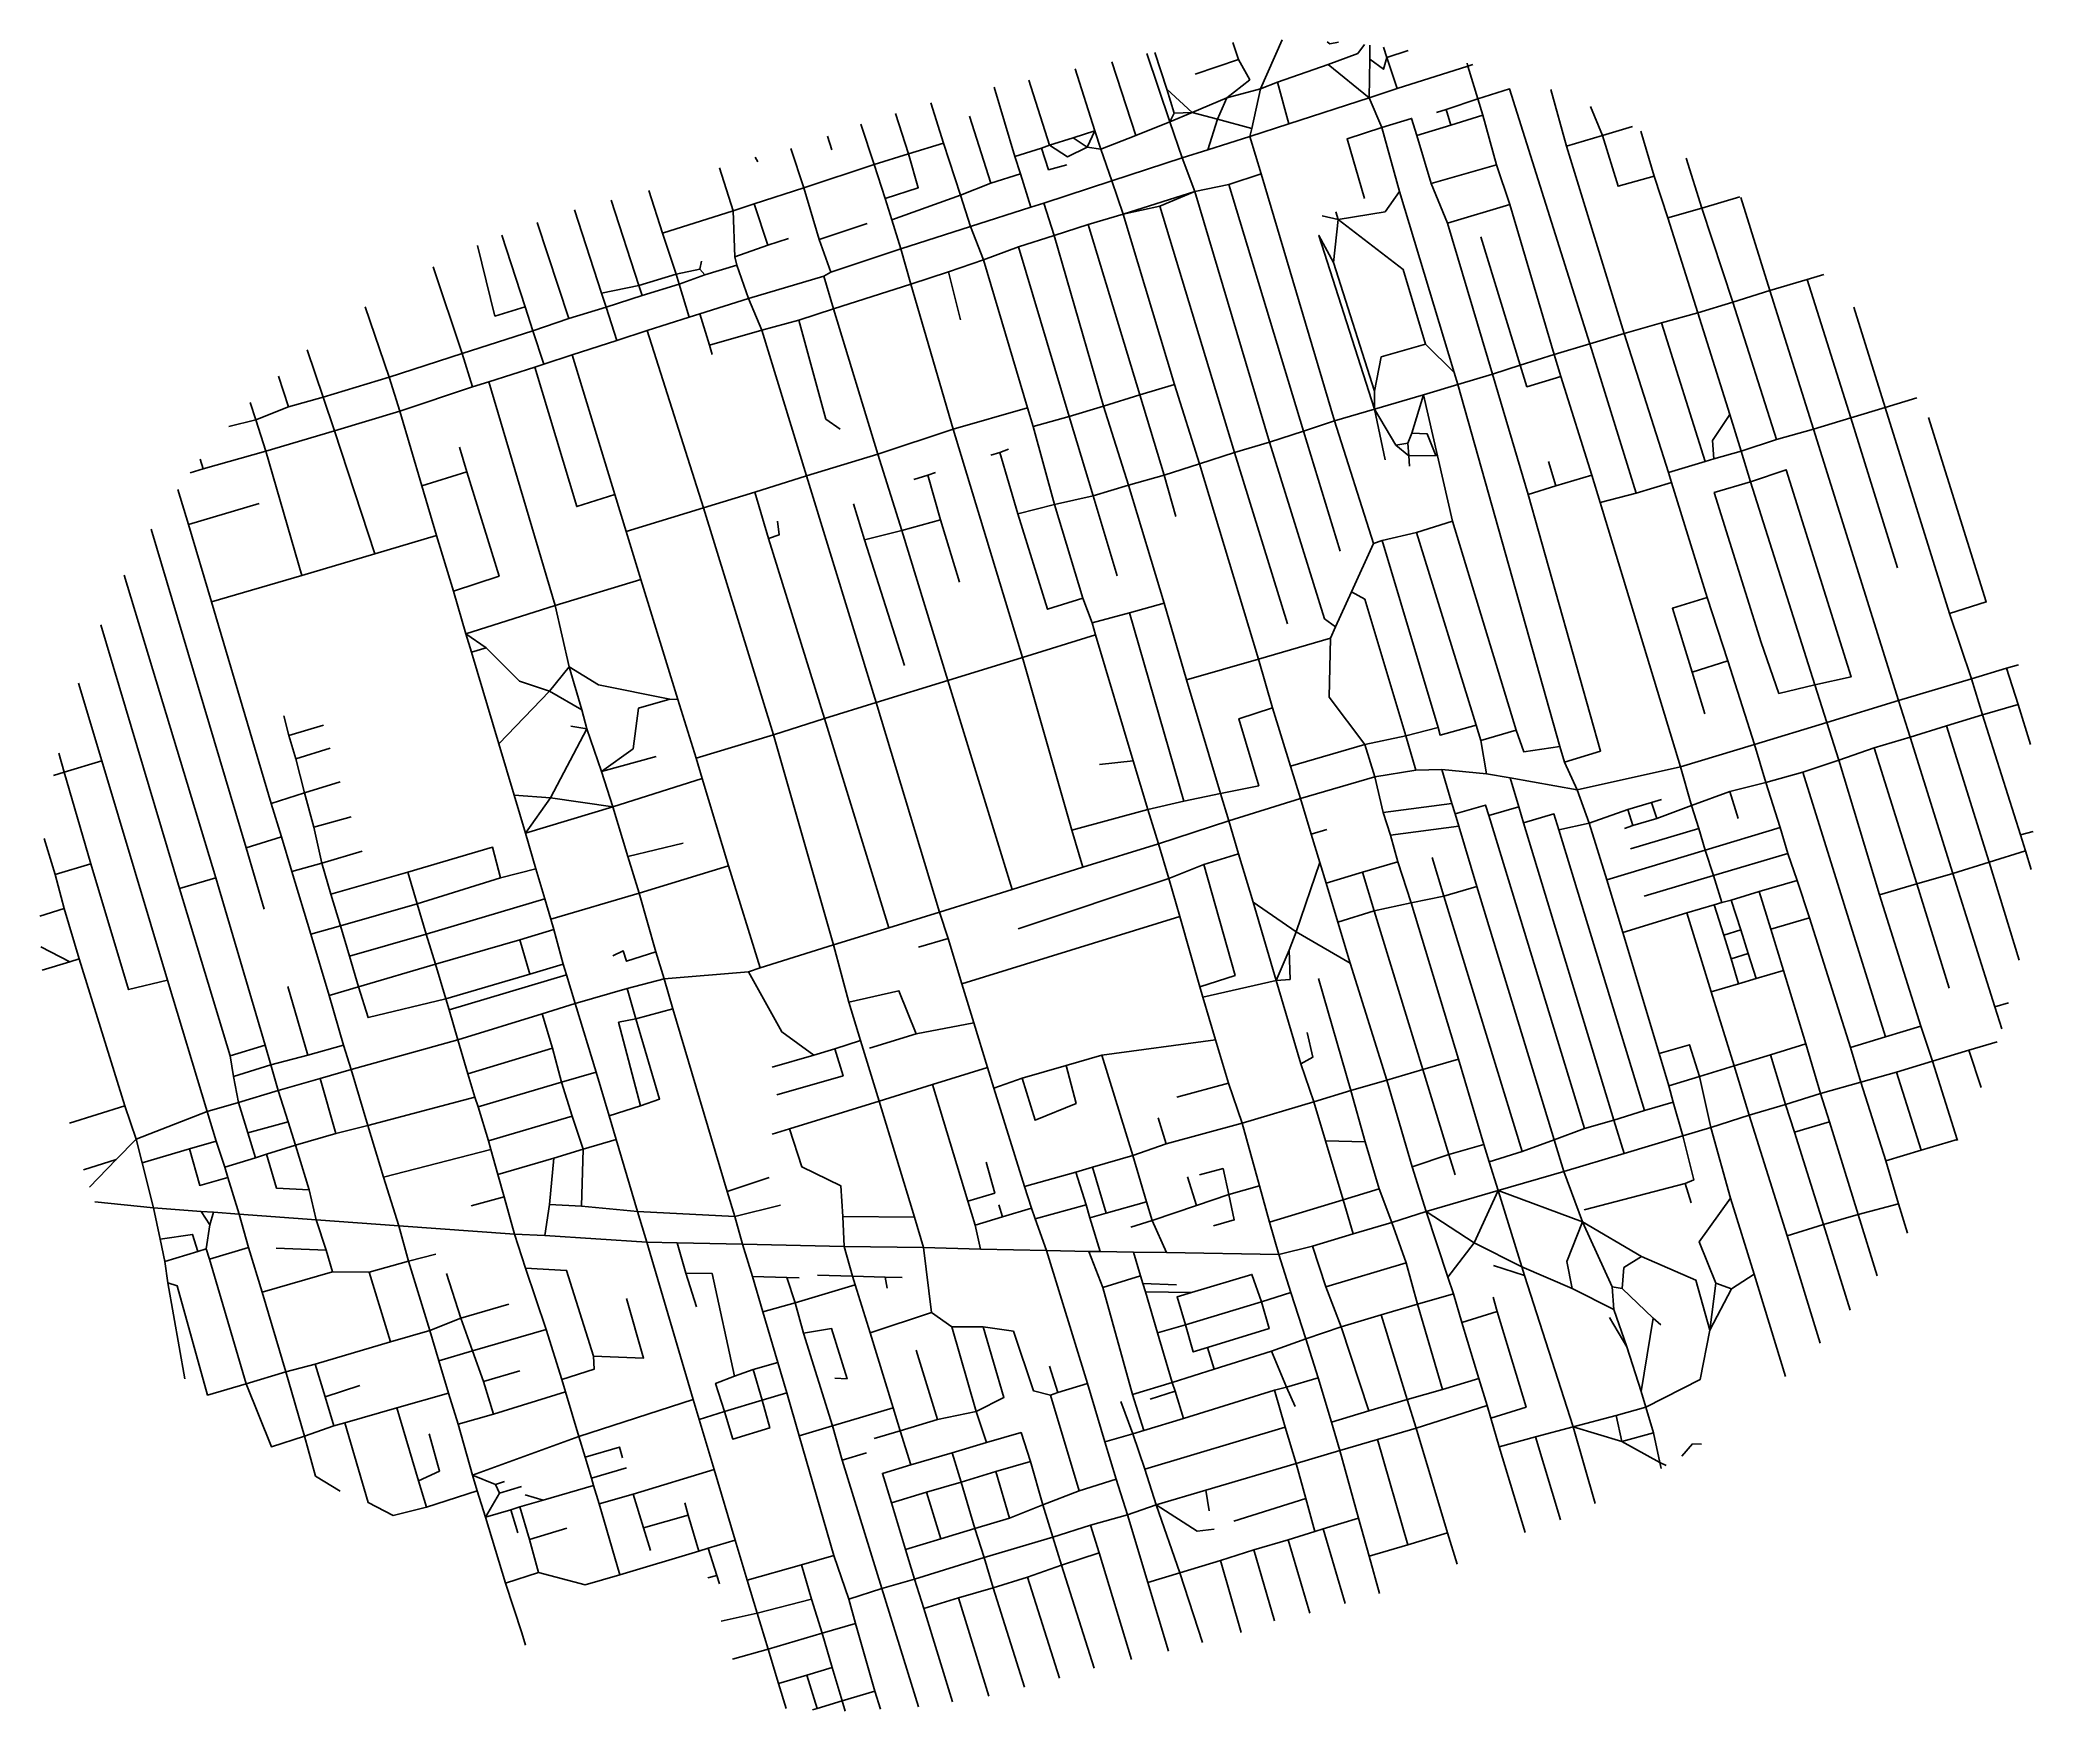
# Model space of a CAD drawing. Header units: metres. Extents: x 625672 to 628382, y 4833517 to 4835790.
import ezdxf

# ---------------------------------------------------------------- set-up
doc = ezdxf.new("R2010")
doc.units = ezdxf.units.M

msp = doc.modelspace()

# ---------------------------------------------------------------- linework, layer by layer
at = {"layer": 'ROADS'}
for points in [[(627301.4, 4835763), (627294, 4835786)], [(627331.5, 4835723.2), (627360.8, 4835789.7)], [(627437.7, 4835786.4), (627425.5, 4835784.2), (627422, 4835787.1)], [(627423.5, 4835756.3), (627463.7, 4835771.2), (627472.7, 4835783.5)], [(627480.3, 4835763.5), (627480.2, 4835782.5)], [(627503.3, 4835765.7), (627498.5, 4835779.8)], [(627106.5, 4835666), (627079.7, 4835750.3)], [(627161.8, 4835659.6), (627129.4, 4835760)], [(627208.4, 4835678.4), (627177.1, 4835771.1)], [(627204, 4835722.7), (627188, 4835772.7)], [(627242.8, 4835742.9), (627301.4, 4835763)], [(627285.5, 4835710.8), (627316.8, 4835735.4), (627301.4, 4835763)], [(627354.7, 4835732.1), (627423.5, 4835756.3)], [(627479.4, 4835710.9), (627423.5, 4835756.3)], [(627479.4, 4835710.9), (627480.3, 4835763.5)], [(627480.3, 4835763.5), (627498.5, 4835749.7), (627503.3, 4835765.7)], [(627532.3, 4835775), (627503.3, 4835765.7)], [(627517.2, 4835723.5), (627503.3, 4835765.7)], [(627613.2, 4835753.9), (627517.2, 4835723.5)], [(627613.2, 4835753.9), (627612.5, 4835757.9)], [(627620.1, 4835756), (627613.2, 4835753.9)], [(627627, 4835709.6), (627613.2, 4835753.9)], [(626997.5, 4835631.2), (626969.6, 4835725.4)], [(627044.8, 4835646.4), (627016.5, 4835735)], [(627214.3, 4835689.8), (627204, 4835722.7)], [(627238.5, 4835690.9), (627204, 4835722.7)], [(627285.5, 4835710.8), (627331.5, 4835723.2)], [(627319.9, 4835669.1), (627331.5, 4835723.2)], [(627331.5, 4835723.2), (627354.7, 4835732.1)], [(627370.2, 4835675.6), (627354.7, 4835732.1)], [(627517.2, 4835723.5), (627479.4, 4835710.9)], [(627779.1, 4835376.3), (627670, 4835723), (627627, 4835709.6)], [(626900.7, 4835649.3), (626883.2, 4835704)], [(627285.5, 4835710.8), (627238.5, 4835690.9)], [(627272.8, 4835681.8), (627285.5, 4835710.8)], [(627479.4, 4835710.9), (627370.2, 4835675.6)], [(627496.4, 4835670.4), (627479.4, 4835710.9)], [(627627, 4835709.6), (627583.7, 4835695)], [(627633.8, 4835687.2), (627627, 4835709.6)], [(627747.2, 4835645), (627726.2, 4835722)], [(627796.4, 4835659.7), (627779.9, 4835699.1)], [(626806.2, 4835620.3), (626788.2, 4835675.1)], [(626852.8, 4835634.9), (626835.1, 4835689.7)], [(626965, 4835594.9), (626935.7, 4835686.1)], [(627208.4, 4835678.4), (627161.8, 4835659.6)], [(627208.4, 4835678.4), (627238.5, 4835690.9)], [(627208.4, 4835678.4), (627214.3, 4835689.8)], [(627225.1, 4835629.2), (627208.4, 4835678.4)], [(627214.3, 4835689.8), (627238.5, 4835690.9)], [(627238.5, 4835690.9), (627272.8, 4835681.8)], [(627260, 4835640.3), (627272.8, 4835681.8)], [(627272.8, 4835681.8), (627319.9, 4835669.1)], [(627370.2, 4835675.6), (627316.9, 4835658.4)], [(627319.9, 4835669.1), (627316.9, 4835658.4)], [(627496.4, 4835670.4), (627449.2, 4835654.9), (627473, 4835574)], [(627496.4, 4835670.4), (627536.9, 4835682.9), (627543.9, 4835659.6)], [(627520.4, 4835583.7), (627496.4, 4835670.4)], [(627590.3, 4835673.8), (627543.9, 4835659.6)], [(627583.7, 4835695), (627570.5, 4835690.9)], [(627590.3, 4835673.8), (627583.7, 4835695)], [(627633.8, 4835687.2), (627590.3, 4835673.8)], [(627652.2, 4835619.8), (627633.8, 4835687.2)], [(627837.1, 4835672), (627796.4, 4835659.7)], [(626710.5, 4835588.6), (626693, 4835641.8)], [(626743.1, 4835658.6), (626748.9, 4835640.3)], [(626900.7, 4835649.3), (626852.8, 4835634.9)], [(626923.8, 4835578.3), (626900.7, 4835649.3)], [(627033.7, 4835642.6), (626997.5, 4835631.2)], [(627044.8, 4835646.4), (627033.7, 4835642.6)], [(627033.7, 4835642.6), (627043.3, 4835613), (627068.2, 4835619.9)], [(627076.7, 4835656.4), (627044.8, 4835646.4)], [(627095.9, 4835643.7), (627069.1, 4835630.5), (627044.8, 4835646.4)], [(627106.5, 4835666), (627076.7, 4835656.4)], [(627095.9, 4835643.7), (627076.7, 4835656.4)], [(627095.9, 4835643.7), (627106.5, 4835666)], [(627114.5, 4835641.1), (627095.9, 4835643.7)], [(627114.5, 4835641.1), (627106.5, 4835666)], [(627161.8, 4835659.6), (627114.5, 4835641.1)], [(627316.9, 4835658.4), (627260, 4835640.3)], [(627332.2, 4835607.4), (627316.9, 4835658.4)], [(627543.9, 4835659.6), (627563.6, 4835594.2)], [(627796.4, 4835659.7), (627747.2, 4835645)], [(627825.9, 4835390.4), (627747.2, 4835645)], [(627866.7, 4835604.2), (627817.6, 4835590.6), (627796.4, 4835659.7)], [(627866.7, 4835604.2), (627848.3, 4835665.4)], [(626614.6, 4835557.3), (626596, 4835615.8)], [(626648.1, 4835623.7), (626644.4, 4835630.2)], [(626806.2, 4835620.3), (626710.5, 4835588.6)], [(626852.8, 4835634.9), (626806.2, 4835620.3)], [(626821.1, 4835574.1), (626806.2, 4835620.3)], [(626821.1, 4835574.1), (626866.3, 4835588.6), (626852.8, 4835634.9)], [(627005.1, 4835607.5), (626997.5, 4835631.2)], [(627129.6, 4835598.1), (627114.5, 4835641.1)], [(627225.1, 4835629.2), (627129.6, 4835598.1)], [(627260, 4835640.3), (627225.1, 4835629.2)], [(627242.1, 4835583.7), (627225.1, 4835629.2)], [(627652.2, 4835619.8), (627563.6, 4835594.2)], [(627670.2, 4835565.9), (627652.2, 4835619.8)], [(627910.1, 4835628.7), (627931.3, 4835560.8)], [(626710.5, 4835588.6), (626643.3, 4835566.9)], [(626731.7, 4835518.2), (626710.5, 4835588.6)], [(626965, 4835594.9), (626923.8, 4835578.3)], [(627005.1, 4835607.5), (626965, 4835594.9)], [(627019.5, 4835562.3), (627005.1, 4835607.5)], [(627129.6, 4835598.1), (627036.9, 4835567.7)], [(627144.7, 4835552.7), (627129.6, 4835598.1)], [(627288.4, 4835592.8), (627242.1, 4835583.7)], [(627332.2, 4835607.4), (627288.4, 4835592.8)], [(627288.4, 4835592.8), (627389.8, 4835257.8)], [(627432.2, 4835271.5), (627332.2, 4835607.4)], [(627563.6, 4835594.2), (627585.6, 4835540.3)], [(627885.2, 4835547.5), (627866.7, 4835604.2)], [(626486.4, 4835455.7), (626449, 4835571.8)], [(626518.7, 4835526.9), (626500.1, 4835584.9)], [(626643.3, 4835566.9), (626614.6, 4835557.3)], [(626661.9, 4835510.7), (626643.3, 4835566.9)], [(626830.5, 4835544.8), (626821.1, 4835574.1)], [(626923.8, 4835578.3), (626830.5, 4835544.8)], [(626937.4, 4835535.9), (626923.8, 4835578.3)], [(627019.5, 4835562.3), (626937.4, 4835535.9)], [(627036.9, 4835567.7), (627019.5, 4835562.3)], [(627050.8, 4835523.6), (627036.9, 4835567.7)], [(627242.1, 4835583.7), (627144.7, 4835552.7)], [(627194.8, 4835563.7), (627144.7, 4835552.7)], [(627242.1, 4835583.7), (627194.8, 4835563.7)], [(627296.2, 4835228.6), (627194.8, 4835563.7)], [(627343.8, 4835242.8), (627242.1, 4835583.7)], [(627436.9, 4835545.4), (627500.7, 4835555.7), (627520.4, 4835583.7)], [(627594.9, 4835337.6), (627520.4, 4835583.7)], [(627670.2, 4835565.9), (627585.6, 4835540.3)], [(627730.5, 4835361.7), (627670.2, 4835565.9)], [(627931.3, 4835560.8), (627885.2, 4835547.5)], [(627983.2, 4835576.2), (627931.3, 4835560.8)], [(627973.6, 4835433), (627931.3, 4835560.8)], [(628023.9, 4835449.1), (627984.5, 4835575.2)], [(626391.5, 4835410.9), (626348.3, 4835541.5)], [(626435.5, 4835445.1), (626399, 4835558.7)], [(626614.6, 4835557.3), (626518.7, 4835526.9)], [(626616.9, 4835494.8), (626614.6, 4835557.3)], [(626731.7, 4835518.2), (626797, 4835539.9)], [(626842.7, 4835505.5), (626830.5, 4835544.8)], [(626937.4, 4835535.9), (626842.7, 4835505.5)], [(626954.8, 4835490.6), (626937.4, 4835535.9)], [(627097, 4835538.5), (627050.8, 4835523.6)], [(627144.7, 4835552.7), (627097, 4835538.5)], [(627167.3, 4835307.1), (627097, 4835538.5)], [(627214.4, 4835321.2), (627144.7, 4835552.7)], [(627436.9, 4835545.4), (627415.1, 4835550.2)], [(627430.7, 4835486.8), (627436.9, 4835545.4)], [(627436.9, 4835545.4), (627433.7, 4835555.9)], [(627555.8, 4835376.1), (627525.4, 4835477.5), (627436.9, 4835545.4)], [(627646.7, 4835335.1), (627585.6, 4835540.3)], [(627926, 4835418.4), (627885.2, 4835547.5)], [(626267, 4835509.9), (626290.9, 4835414), (626331.8, 4835426.6)], [(626331.8, 4835426.6), (626300.4, 4835524.2)], [(626537, 4835470.9), (626518.7, 4835526.9)], [(626616.9, 4835494.8), (626661.9, 4835510.7)], [(626661.9, 4835510.7), (626689.8, 4835519.6)], [(626747.4, 4835474), (626731.7, 4835518.2)], [(626954.8, 4835490.6), (627002.6, 4835508.2)], [(627050.8, 4835523.6), (627002.6, 4835508.2)], [(627071.2, 4835277.4), (627002.6, 4835508.2)], [(627118.1, 4835291.8), (627050.8, 4835523.6)], [(627430.7, 4835486.8), (627410.9, 4835523.8), (627486.5, 4835287.5)], [(627684.4, 4835347.3), (627631.1, 4835521.9)], [(626246.3, 4835363.2), (626206.7, 4835481.2)], [(626569.5, 4835477.8), (626571.6, 4835489)], [(626619.7, 4835483.2), (626576.2, 4835470)], [(626619.7, 4835483.2), (626616.9, 4835494.8)], [(626635.3, 4835437.8), (626619.7, 4835483.2)], [(626842.7, 4835505.5), (626747.4, 4835474)], [(626856.2, 4835457.6), (626842.7, 4835505.5)], [(626954.8, 4835490.6), (626907.2, 4835474.2)], [(627014.9, 4835289.5), (626954.8, 4835490.6)], [(627486.5, 4835311.8), (627430.7, 4835486.8)], [(626486.4, 4835455.7), (626435.5, 4835445.1)], [(626537, 4835470.9), (626486.4, 4835455.7)], [(626491.1, 4835442.1), (626486.4, 4835455.7)], [(626541.1, 4835457.5), (626491.1, 4835442.1)], [(626569.5, 4835477.8), (626537, 4835470.9)], [(626541.1, 4835457.5), (626537, 4835470.9)], [(626576.2, 4835470), (626541.1, 4835457.5)], [(626554.8, 4835412.8), (626541.1, 4835457.5)], [(626576.2, 4835470), (626569.5, 4835477.8)], [(626737.9, 4835468.6), (626635.3, 4835437.8)], [(626747.4, 4835474), (626737.9, 4835468.6)], [(626751.2, 4835424.1), (626737.9, 4835468.6)], [(626856.2, 4835457.6), (626751.2, 4835424.1)], [(626907.2, 4835474.2), (626856.2, 4835457.6)], [(626913.6, 4835260.4), (626856.2, 4835457.6)], [(626907.2, 4835474.2), (626923.7, 4835409)], [(628074.5, 4835463.9), (628023.9, 4835449.1)], [(628097.4, 4835470.8), (628074.5, 4835463.9)], [(628133.8, 4835275.7), (628074.5, 4835463.9)], [(626146.9, 4835331.2), (626114.5, 4835426.6)], [(626342.2, 4835394.1), (626331.8, 4835426.6)], [(626441.9, 4835426.2), (626391.5, 4835410.9)], [(626441.9, 4835426.2), (626435.5, 4835445.1)], [(626491.1, 4835442.1), (626441.9, 4835426.2)], [(626456.5, 4835381), (626441.9, 4835426.2)], [(626635.3, 4835437.8), (626569.5, 4835417.3)], [(626653.5, 4835394.8), (626635.3, 4835437.8)], [(627973.6, 4835433), (627926, 4835418.4)], [(628023.9, 4835449.1), (627973.6, 4835433)], [(628032.9, 4835246.2), (627973.6, 4835433)], [(628083.3, 4835260.5), (628023.9, 4835449.1)], [(628180.6, 4835289.7), (628138.1, 4835426.1)], [(626391.5, 4835410.9), (626342.2, 4835394.1)], [(626554.8, 4835412.8), (626497.8, 4835394.6)], [(626569.5, 4835417.3), (626554.8, 4835412.8)], [(626582.6, 4835374.4), (626569.5, 4835417.3)], [(626704, 4835408.4), (626653.5, 4835394.8)], [(626751.2, 4835424.1), (626704, 4835408.4)], [(626704, 4835408.4), (626740.8, 4835274.1), (626760.1, 4835260.5)], [(626811.3, 4835226.5), (626751.2, 4835424.1)], [(627876.7, 4835404.8), (627825.9, 4835390.4)], [(627926, 4835418.4), (627876.7, 4835404.8)], [(627935.8, 4835216.3), (627876.7, 4835404.8)], [(627969.3, 4835280.3), (627926, 4835418.4)], [(626342.2, 4835394.1), (626246.3, 4835363.2)], [(626357.1, 4835348.8), (626342.2, 4835394.1)], [(626456.5, 4835381), (626395.9, 4835361.5)], [(626497.8, 4835394.6), (626456.5, 4835381)], [(626574.3, 4835153.6), (626497.8, 4835394.6)], [(626653.5, 4835394.8), (626582.6, 4835374.4)], [(626586, 4835361.8), (626582.6, 4835374.4)], [(626714.2, 4835196.7), (626653.5, 4835394.8)], [(627486.5, 4835311.8), (627495.7, 4835358.5), (627555.8, 4835376.1)], [(627594.9, 4835337.6), (627555.8, 4835376.1)], [(627779.1, 4835376.3), (627730.5, 4835361.7)], [(627825.9, 4835390.4), (627779.1, 4835376.3)], [(627842, 4835173.5), (627779.1, 4835376.3)], [(627886, 4835201.6), (627825.9, 4835390.4)], [(626057.3, 4835303.8), (626035.8, 4835368)], [(626246.3, 4835363.2), (626146.9, 4835331.2)], [(626260.4, 4835317.8), (626246.3, 4835363.2)], [(626345.1, 4835344.8), (626282.4, 4835324.7)], [(626357.1, 4835348.8), (626345.1, 4835344.8)], [(626454, 4835171.6), (626402.1, 4835155), (626345.1, 4835344.8)], [(626395.9, 4835361.5), (626357.1, 4835348.8)], [(626454, 4835171.6), (626395.9, 4835361.5)], [(627684.4, 4835347.3), (627646.7, 4835335.1)], [(627730.5, 4835361.7), (627684.4, 4835347.3)], [(627739.6, 4835331.8), (627693.5, 4835318.1), (627684.4, 4835347.3)], [(627739.6, 4835331.8), (627730.5, 4835361.7)], [(626010.3, 4835290.6), (625996.6, 4835332.5)], [(626146.9, 4835331.2), (626057.3, 4835303.8)], [(626161.4, 4835284.9), (626146.9, 4835331.2)], [(626260.4, 4835317.8), (626161.4, 4835284.9)], [(626282.4, 4835324.7), (626260.4, 4835317.8)], [(626372.8, 4835020.4), (626282.4, 4835324.7)], [(627214.4, 4835321.2), (627167.3, 4835307.1)], [(627248.4, 4835213.2), (627214.4, 4835321.2)], [(627599.9, 4835321.1), (627553.1, 4835307.2)], [(627599.9, 4835321.1), (627594.9, 4835337.6)], [(627646.7, 4835335.1), (627599.9, 4835321.1)], [(627738.2, 4834829.1), (627599.9, 4835321.1)], [(627695.4, 4835171.7), (627646.7, 4835335.1)], [(627782, 4835197.9), (627739.6, 4835331.8)], [(625965.9, 4835273.2), (625958.2, 4835296.8)], [(626010.3, 4835290.6), (625965.9, 4835273.2)], [(626057.3, 4835303.8), (626010.3, 4835290.6)], [(626072.6, 4835258.2), (626057.3, 4835303.8)], [(627014.9, 4835289.5), (626913.6, 4835260.4)], [(627022.5, 4835264.1), (627014.9, 4835289.5)], [(627118.1, 4835291.8), (627071.2, 4835277.4)], [(627167.3, 4835307.1), (627118.1, 4835291.8)], [(627152.2, 4835184.1), (627118.1, 4835291.8)], [(627200.5, 4835198), (627167.3, 4835307.1)], [(627486.5, 4835287.5), (627486.5, 4835311.8)], [(627553.1, 4835307.2), (627486.5, 4835287.5)], [(627537, 4835254.7), (627553.1, 4835307.2)], [(627553.1, 4835307.2), (627592.5, 4835135.2)], [(628180.6, 4835289.7), (628133.8, 4835275.7)], [(628223.7, 4835302.9), (628180.6, 4835289.7)], [(628267.9, 4835009.9), (628180.6, 4835289.7)], [(625965.9, 4835273.2), (625929, 4835264.2)], [(625979.3, 4835230.5), (625965.9, 4835273.2)], [(626161.4, 4835284.9), (626072.6, 4835258.2)], [(626191.4, 4835183.1), (626161.4, 4835284.9)], [(627071.2, 4835277.4), (627022.5, 4835264.1)], [(627051.6, 4835157.8), (627022.5, 4835264.1)], [(627104.1, 4835169.7), (627071.2, 4835277.4)], [(627432.2, 4835271.5), (627389.8, 4835257.8)], [(627486.5, 4835287.5), (627432.2, 4835271.5)], [(627485.2, 4835104.8), (627432.2, 4835271.5)], [(627486.5, 4835287.5), (627501.1, 4835218.8)], [(627515.6, 4835238.4), (627486.5, 4835287.5)], [(627947.6, 4835219.8), (627945.7, 4835244.9), (627969.3, 4835280.3)], [(627985, 4835230.5), (627969.3, 4835280.3)], [(628133.8, 4835275.7), (628083.3, 4835260.5)], [(628133.8, 4835275.7), (628197.5, 4835072)], [(628267.9, 4835009.9), (628318, 4835025.5), (628239.7, 4835276.3)], [(626072.6, 4835258.2), (625979.3, 4835230.5)], [(626127.8, 4835090.9), (626072.6, 4835258.2)], [(626252.7, 4835202.3), (626242.7, 4835235.9)], [(626913.6, 4835260.4), (626811.3, 4835226.5)], [(627007.9, 4834949.9), (626913.6, 4835260.4)], [(627343.8, 4835242.8), (627296.2, 4835228.6)], [(627389.8, 4835257.8), (627343.8, 4835242.8)], [(627433.3, 4834991.4), (627418.5, 4835002.6), (627343.8, 4835242.8)], [(627389.8, 4835257.8), (627439.6, 4835094.4)], [(627515.6, 4835238.4), (627531.7, 4835241.2)], [(627533.3, 4835223.9), (627515.6, 4835238.4)], [(627531.7, 4835241.2), (627537, 4835254.7)], [(627533.3, 4835223.9), (627531.7, 4835241.2)], [(627533.3, 4835223.9), (627570, 4835224.4), (627558.2, 4835253.8), (627537, 4835254.7)], [(628032.9, 4835246.2), (627985, 4835230.5)], [(628083.3, 4835260.5), (628032.9, 4835246.2)], [(628198.8, 4834891.5), (628083.3, 4835260.5)], [(625894.2, 4835206.3), (625890.1, 4835219.5)], [(625979.3, 4835230.5), (625894.2, 4835206.3)], [(626028.3, 4835061.5), (625979.3, 4835230.5)], [(626811.3, 4835226.5), (626714.2, 4835196.7)], [(626843.8, 4835122.6), (626811.3, 4835226.5)], [(626977, 4835228.5), (626964.7, 4835224.8)], [(626989, 4835233), (626977, 4835228.5)], [(627001.6, 4835145.2), (626977, 4835228.5)], [(627248.4, 4835213.2), (627200.5, 4835198)], [(627296.2, 4835228.6), (627248.4, 4835213.2)], [(627328.8, 4834947.7), (627248.4, 4835213.2)], [(627296.2, 4835228.6), (627368, 4834995.7)], [(627533.9, 4835209.9), (627533.3, 4835223.9)], [(627733.1, 4835183.1), (627722.9, 4835216.2)], [(627935.8, 4835216.3), (627886, 4835201.6)], [(627947.6, 4835219.8), (627935.8, 4835216.3)], [(627985, 4835230.5), (627947.6, 4835219.8)], [(627997.6, 4835188.6), (627985, 4835230.5)], [(625894.2, 4835206.3), (625876.6, 4835201.1)], [(626252.7, 4835202.3), (626191.4, 4835183.1)], [(626211.5, 4835115.6), (626191.4, 4835183.1)], [(626234.3, 4835040.1), (626296.4, 4835060.5), (626252.7, 4835202.3)], [(626714.2, 4835196.7), (626644, 4835174.6)], [(626808.9, 4834888.5), (626714.2, 4835196.7)], [(626879.2, 4835197.7), (626860.3, 4835192)], [(626889.9, 4835201.3), (626879.2, 4835197.7)], [(626896.7, 4835137.3), (626879.2, 4835197.7)], [(627152.2, 4835184.1), (627104.1, 4835169.7)], [(627200.5, 4835198), (627152.2, 4835184.1)], [(627200.6, 4835023.7), (627152.2, 4835184.1)], [(627200.5, 4835198), (627216.4, 4835141.7)], [(627733.1, 4835183.1), (627695.4, 4835171.7)], [(627782, 4835197.9), (627733.1, 4835183.1)], [(627793.1, 4835160.6), (627782, 4835197.9)], [(627890.1, 4835187.9), (627842, 4835173.5)], [(627890.1, 4835187.9), (627886, 4835201.6)], [(627938.5, 4835031.4), (627890.1, 4835187.9)], [(628085, 4834912.5), (628036.1, 4834901.1), (628012.2, 4834970.5), (627948.2, 4835174.1), (627997.6, 4835188.6)], [(628085, 4834912.5), (628134.3, 4834923.6), (628046, 4835205.1), (627997.6, 4835188.6)], [(628085, 4834912.5), (627997.6, 4835188.6)], [(625874.2, 4835130.7), (625860, 4835178.5)], [(625970.2, 4835159.5), (625874.2, 4835130.7)], [(626469.4, 4835121.1), (626454, 4835171.6)], [(626574.3, 4835153.6), (626469.4, 4835121.1)], [(626644, 4835174.6), (626574.3, 4835153.6)], [(626669.5, 4834844.7), (626574.3, 4835153.6)], [(626662.8, 4835111.9), (626644, 4835174.6)], [(626793.2, 4835109.8), (626778.1, 4835158.7)], [(627051.6, 4835157.8), (627001.6, 4835145.2)], [(627104.1, 4835169.7), (627051.6, 4835157.8)], [(627089.9, 4835030.6), (627051.6, 4835157.8)], [(627104.1, 4835169.7), (627136.8, 4835060.9)], [(627744.7, 4834807.4), (627793.7, 4834822.4), (627695.4, 4835171.7)], [(627842, 4835173.5), (627793.1, 4835160.6)], [(627902.4, 4834801.4), (627793.1, 4835160.6)], [(625905.5, 4835025.5), (625874.2, 4835130.7)], [(626662.8, 4835111.9), (626677.1, 4835116.6), (626674.8, 4835135.4)], [(626843.8, 4835122.6), (626896.7, 4835137.3)], [(626922.2, 4835052.1), (626896.7, 4835137.3)], [(627089.9, 4835030.6), (627042, 4835015.4), (627001.6, 4835145.2)], [(627592.5, 4835135.2), (627543.7, 4835120)], [(627679.2, 4834851.1), (627592.5, 4835135.2)], [(625823.5, 4835124.2), (625952.5, 4834691)], [(626211.5, 4835115.6), (626127.8, 4835090.9)], [(626234.3, 4835040.1), (626211.5, 4835115.6)], [(626489.1, 4835055.9), (626469.4, 4835121.1)], [(626739, 4834866.8), (626662.8, 4835111.9)], [(626843.8, 4835122.6), (626793.2, 4835109.8)], [(626793.2, 4835109.8), (626847.4, 4834938.9)], [(626906.4, 4834918.7), (626843.8, 4835122.6)], [(627455, 4835039.4), (627485.2, 4835104.8)], [(627496.9, 4835108.8), (627485.2, 4835104.8)], [(627543.7, 4835120), (627496.9, 4835108.8)], [(627573.1, 4834854.5), (627496.9, 4835108.8)], [(627624.6, 4834857.7), (627543.7, 4835120)], [(626127.8, 4835090.9), (626028.3, 4835061.5)], [(625911.4, 4834650.2), (625786.8, 4835062)], [(626028.3, 4835061.5), (625905.5, 4835025.5)], [(626489.1, 4835055.9), (626372.8, 4835020.4)], [(626539.5, 4834892.7), (626489.1, 4835055.9)], [(625986.8, 4834751.5), (625905.5, 4835025.5)], [(626251.5, 4834981.9), (626234.3, 4835040.1)], [(626251.5, 4834981.9), (626372.8, 4835020.4)], [(626372.8, 4835020.4), (626391.9, 4834937)], [(627102.8, 4834997), (627089.9, 4835030.6)], [(627200.6, 4835023.7), (627153.3, 4835010.6)], [(627230.9, 4834919.5), (627200.6, 4835023.7)], [(627433.3, 4834991.4), (627455, 4835039.4)], [(627529.1, 4834843.4), (627473.5, 4835029), (627455, 4835039.4)], [(627938.5, 4835031.4), (627891.3, 4835016.8), (627918.2, 4834929.9)], [(627966.9, 4834945.5), (627938.5, 4835031.4)], [(625862.2, 4834635.8), (625755.3, 4834994.4)], [(627153.3, 4835010.6), (627102.8, 4834997)], [(627107.4, 4834980.8), (627102.8, 4834997)], [(627227.4, 4834754.6), (627153.3, 4835010.6)], [(627426.4, 4834976.2), (627433.3, 4834991.4)], [(628297.7, 4834920.7), (628267.9, 4835009.9)], [(626258.9, 4834957.2), (626251.5, 4834981.9)], [(626279.1, 4834963.1), (626251.5, 4834981.9)], [(627107.4, 4834980.8), (627007.9, 4834949.9)], [(627158.6, 4834809.5), (627107.4, 4834980.8)], [(627426.4, 4834976.2), (627328.8, 4834947.7)], [(627473.5, 4834831.5), (627424.9, 4834896), (627426.4, 4834976.2)], [(626279.1, 4834963.1), (626258.9, 4834957.2)], [(626296.2, 4834832.4), (626258.9, 4834957.2)], [(626364.9, 4834904), (626324.3, 4834917.5), (626279.1, 4834963.1)], [(626391.9, 4834937), (626364.9, 4834904)], [(626391.9, 4834937), (626409.1, 4834878.6)], [(626391.9, 4834937), (626431.6, 4834912.8), (626528.6, 4834893.2)], [(627007.9, 4834949.9), (626906.4, 4834918.7)], [(627075.2, 4834715.3), (627007.9, 4834949.9)], [(627328.8, 4834947.7), (627230.9, 4834919.5)], [(627347.6, 4834881.6), (627328.8, 4834947.7)], [(627966.9, 4834945.5), (627918.2, 4834929.9)], [(628002.9, 4834831.5), (627966.9, 4834945.5)], [(628361.7, 4834940), (628345.6, 4834935.2)], [(625756.4, 4834809.3), (625725, 4834914.9)], [(626906.4, 4834918.7), (626808.9, 4834888.5)], [(626993.7, 4834634.6), (626906.4, 4834918.7)], [(627277.2, 4834765), (627230.9, 4834919.5)], [(627918.2, 4834929.9), (627935.4, 4834873.1)], [(628101.5, 4834861.4), (628085, 4834912.5)], [(628297.7, 4834920.7), (628198.8, 4834891.5)], [(628345.6, 4834935.2), (628297.7, 4834920.7)], [(628313, 4834871.9), (628297.7, 4834920.7)], [(628361.2, 4834885.9), (628345.6, 4834935.2)], [(626296.2, 4834832.4), (626364.9, 4834904)], [(626409.1, 4834878.6), (626364.9, 4834904)], [(626435.9, 4834794.9), (626478.7, 4834825.8), (626486.1, 4834881.1), (626528.6, 4834893.2)], [(626528.6, 4834893.2), (626539.5, 4834892.7)], [(626564.5, 4834812.9), (626539.5, 4834892.7)], [(626808.9, 4834888.5), (626739, 4834866.8)], [(626895.3, 4834603.6), (626808.9, 4834888.5)], [(628198.8, 4834891.5), (628101.5, 4834861.4)], [(628214.4, 4834841.7), (628198.8, 4834891.5)], [(628361.2, 4834885.9), (628313, 4834871.9)], [(628378.1, 4834831.7), (628361.2, 4834885.9)], [(626010.9, 4834843.8), (626004.1, 4834870.4)], [(626057.9, 4834858.1), (626010.9, 4834843.8)], [(626415.7, 4834852.8), (626394, 4834856.3)], [(626409.1, 4834878.6), (626415.7, 4834852.8)], [(626739, 4834866.8), (626669.5, 4834844.7)], [(626826.4, 4834582.3), (626739, 4834866.8)], [(627347.6, 4834881.6), (627302.1, 4834866.6), (627329.2, 4834775.5), (627277.2, 4834765)], [(627372.1, 4834802.3), (627347.6, 4834881.6)], [(627624.6, 4834857.7), (627575.6, 4834844.4), (627573.1, 4834854.5)], [(627631, 4834837.1), (627624.6, 4834857.7)], [(628101.5, 4834861.4), (628002.9, 4834831.5)], [(628117.5, 4834810.5), (628101.5, 4834861.4)], [(628263.8, 4834856.9), (628214.4, 4834841.7)], [(628313, 4834871.9), (628263.8, 4834856.9)], [(628321.8, 4834671.6), (628263.8, 4834856.9)], [(628364.5, 4834708.6), (628313, 4834871.9)], [(626010.9, 4834843.8), (626020, 4834812.1)], [(626317.1, 4834762.5), (626296.2, 4834832.4)], [(626415.7, 4834852.8), (626366.5, 4834759.1)], [(626415.7, 4834852.8), (626435.9, 4834794.9)], [(626669.5, 4834844.7), (626564.5, 4834812.9)], [(626751.2, 4834559.1), (626669.5, 4834844.7)], [(627473.5, 4834831.5), (627372.1, 4834802.3)], [(627529.1, 4834843.4), (627473.5, 4834831.5)], [(627487.1, 4834787.6), (627473.5, 4834831.5)], [(627573.1, 4834854.5), (627529.1, 4834843.4)], [(627542.5, 4834796.6), (627529.1, 4834843.4)], [(627679.2, 4834851.1), (627631, 4834837.1)], [(627638.6, 4834791.7), (627631, 4834837.1)], [(627738.2, 4834829.1), (627689.4, 4834821.7), (627679.2, 4834851.1)], [(627744.7, 4834807.4), (627738.2, 4834829.1)], [(628002.9, 4834831.5), (627902.4, 4834801.4)], [(628018.2, 4834780), (628002.9, 4834831.5)], [(628214.4, 4834841.7), (628165.6, 4834827.2)], [(628272.5, 4834656.3), (628214.4, 4834841.7)], [(625705.5, 4834793.9), (625698.2, 4834819.8)], [(625756.4, 4834809.3), (625705.5, 4834793.9)], [(625845.9, 4834511.1), (625756.4, 4834809.3)], [(626067, 4834826.8), (626020, 4834812.1)], [(626020, 4834812.1), (626031.9, 4834765.8)], [(626435.9, 4834794.9), (626510, 4834815.1)], [(626572.4, 4834785.2), (626564.5, 4834812.9)], [(627158.6, 4834809.5), (627112.7, 4834804.4)], [(627178.5, 4834743.1), (627158.6, 4834809.5)], [(627385.7, 4834758.1), (627372.1, 4834802.3)], [(627761.8, 4834769.9), (627744.7, 4834807.4)], [(627902.4, 4834801.4), (627761.8, 4834769.9)], [(627917.5, 4834748.5), (627902.4, 4834801.4)], [(628117.5, 4834810.5), (628068.7, 4834793.8)], [(628165.6, 4834827.2), (628117.5, 4834810.5)], [(628173, 4834627.2), (628117.5, 4834810.5)], [(628165.6, 4834827.2), (628223.6, 4834642)], [(625705.5, 4834793.9), (625690.9, 4834789.5)], [(625741.5, 4834669.3), (625705.5, 4834793.9)], [(626080.5, 4834780.9), (626031.9, 4834765.8)], [(626450.9, 4834747), (626435.9, 4834794.9)], [(626572.4, 4834785.2), (626450.9, 4834747)], [(626608.1, 4834666.5), (626572.4, 4834785.2)], [(627487.1, 4834787.6), (627385.7, 4834758.1)], [(627542.5, 4834796.6), (627487.1, 4834787.6)], [(627498.3, 4834739.1), (627487.1, 4834787.6)], [(627577.8, 4834797.8), (627542.5, 4834796.6)], [(627591.6, 4834751.6), (627577.8, 4834797.8)], [(627638.6, 4834791.7), (627577.8, 4834797.8)], [(627670.8, 4834786.3), (627638.6, 4834791.7)], [(627682.5, 4834746.9), (627670.8, 4834786.3)], [(627761.8, 4834769.9), (627670.8, 4834786.3)], [(628018.2, 4834780), (627969.3, 4834767.5)], [(628068.7, 4834793.8), (628018.2, 4834780)], [(628037.7, 4834718.8), (628018.2, 4834780)], [(628181.1, 4834434.1), (628068.7, 4834793.8)], [(626031.9, 4834765.8), (625986.8, 4834751.5)], [(626000.6, 4834706.1), (625986.8, 4834751.5)], [(626031.9, 4834765.8), (626044.5, 4834719.1)], [(626332.3, 4834711), (626317.1, 4834762.5)], [(626366.5, 4834759.1), (626317.1, 4834762.5)], [(626332.3, 4834711), (626366.5, 4834759.1)], [(626450.9, 4834747), (626332.3, 4834711)], [(626366.5, 4834759.1), (626450.9, 4834747)], [(626471.7, 4834679.5), (626450.9, 4834747)], [(627227.4, 4834754.6), (627178.5, 4834743.1)], [(627277.2, 4834765), (627227.4, 4834754.6)], [(627288.3, 4834728), (627277.2, 4834765)], [(627385.7, 4834758.1), (627288.3, 4834728)], [(627400.4, 4834709.5), (627385.7, 4834758.1)], [(627591.6, 4834751.6), (627498.3, 4834739.1)], [(627596.2, 4834737.3), (627591.6, 4834751.6)], [(627641.8, 4834735), (627637.3, 4834749.3), (627596.2, 4834737.3)], [(627778.4, 4834724.8), (627761.8, 4834769.9)], [(627863.1, 4834752.7), (627830.7, 4834743)], [(627876.7, 4834757), (627863.1, 4834752.7)], [(627870.2, 4834730.8), (627863.1, 4834752.7)], [(627917.5, 4834748.5), (627870.2, 4834730.8)], [(627969.3, 4834767.5), (627917.5, 4834748.5)], [(627927.1, 4834717.6), (627917.5, 4834748.5)], [(627969.3, 4834767.5), (627980.7, 4834731.2)], [(626095.5, 4834733.4), (626044.5, 4834719.1)], [(627178.5, 4834743.1), (627075.2, 4834715.3)], [(627192.8, 4834696.4), (627178.5, 4834743.1)], [(627288.3, 4834728), (627192.8, 4834696.4)], [(627301.7, 4834682.8), (627288.3, 4834728)], [(627508.3, 4834708.5), (627498.3, 4834739.1)], [(627600.9, 4834720.4), (627508.3, 4834708.5)], [(627600.9, 4834720.4), (627596.2, 4834737.3)], [(627625.5, 4834638.3), (627600.9, 4834720.4)], [(627682.5, 4834746.9), (627641.8, 4834735)], [(627771.7, 4834309.7), (627641.8, 4834735)], [(627688.8, 4834725.3), (627682.5, 4834746.9)], [(627736.8, 4834715.6), (627730.3, 4834737.3), (627688.8, 4834725.3)], [(627811.7, 4834320.6), (627688.8, 4834725.3)], [(627778.4, 4834724.8), (627736.8, 4834715.6)], [(627778.4, 4834724.8), (627830.7, 4834743)], [(627802.2, 4834647.8), (627778.4, 4834724.8)], [(627837.4, 4834721.3), (627826.3, 4834717.6)], [(627837.4, 4834721.3), (627830.7, 4834743)], [(627870.2, 4834730.8), (627837.4, 4834721.3)], [(625693.1, 4834654.9), (625678.3, 4834703.8)], [(626000.6, 4834706.1), (625952.5, 4834691)], [(626014.9, 4834659.1), (626000.6, 4834706.1)], [(626055.5, 4834670.3), (626044.5, 4834719.1)], [(626346.4, 4834662.7), (626332.3, 4834711)], [(626471.7, 4834679.5), (626546.6, 4834697.4)], [(627090.1, 4834664.9), (627075.2, 4834715.3)], [(627192.8, 4834696.4), (627090.1, 4834664.9)], [(627206.7, 4834649.3), (627192.8, 4834696.4)], [(627400.4, 4834709.5), (627421.6, 4834715.8)], [(627412.1, 4834671), (627400.4, 4834709.5)], [(627518.1, 4834672.2), (627508.3, 4834708.5)], [(627853.4, 4834334), (627736.8, 4834715.6)], [(627927.1, 4834717.6), (627834.5, 4834689.9)], [(627936, 4834687.7), (627927.1, 4834717.6)], [(628037.7, 4834718.8), (627936, 4834687.7)], [(628048.3, 4834683.5), (628037.7, 4834718.8)], [(628364.5, 4834708.6), (628381.7, 4834713.5)], [(628371.1, 4834687.1), (628364.5, 4834708.6)], [(625741.5, 4834669.3), (625693.1, 4834654.9)], [(625845.9, 4834511.1), (625792.6, 4834498.4), (625741.5, 4834669.3)], [(625952.5, 4834691), (625977.2, 4834607.7)], [(626055.5, 4834670.3), (626014.9, 4834659.1)], [(626110.4, 4834686.7), (626055.5, 4834670.3)], [(626068, 4834628.3), (626055.5, 4834670.3)], [(626298.4, 4834650.1), (626287.6, 4834691.8), (626172.3, 4834658.1)], [(626486.8, 4834629.6), (626471.7, 4834679.5)], [(626608.1, 4834666.5), (626486.8, 4834629.6)], [(626651.4, 4834528), (626608.1, 4834666.5)], [(627254.5, 4834668.3), (627206.7, 4834649.3)], [(627249.2, 4834502.2), (627297, 4834517.7), (627254.5, 4834668.3)], [(627301.7, 4834682.8), (627254.5, 4834668.3)], [(627321.3, 4834617.4), (627301.7, 4834682.8)], [(627380, 4834577), (627412.1, 4834671)], [(627420.6, 4834642.9), (627412.1, 4834671)], [(627518.1, 4834672.2), (627470, 4834657.8)], [(627536.3, 4834616.1), (627518.1, 4834672.2)], [(627580.8, 4834625.2), (627565, 4834678)], [(627936, 4834687.7), (627802.2, 4834647.8)], [(627947.1, 4834653.5), (627936, 4834687.7)], [(628048.3, 4834683.5), (627947.1, 4834653.5)], [(628060.9, 4834646.7), (628048.3, 4834683.5)], [(628321.8, 4834671.6), (628272.5, 4834656.3)], [(628371.1, 4834687.1), (628321.8, 4834671.6)], [(628362.8, 4834538.2), (628321.8, 4834671.6)], [(628379.2, 4834661.7), (628371.1, 4834687.1)], [(625705.1, 4834608.6), (625693.1, 4834654.9)], [(625911.4, 4834650.2), (625862.2, 4834635.8)], [(625978.4, 4834422.7), (625911.4, 4834650.2)], [(626040.4, 4834573.5), (626014.9, 4834659.1)], [(626172.3, 4834658.1), (626068, 4834628.3)], [(626185, 4834614.9), (626172.3, 4834658.1)], [(626298.4, 4834650.1), (626185, 4834614.9)], [(626346.4, 4834662.7), (626298.4, 4834650.1)], [(626358.5, 4834621.7), (626346.4, 4834662.7)], [(627090.1, 4834664.9), (626993.7, 4834634.6)], [(627206.7, 4834649.3), (627001.9, 4834581.1)], [(627221.9, 4834597.9), (627206.7, 4834649.3)], [(627470, 4834657.8), (627420.6, 4834642.9)], [(627436.6, 4834590), (627420.6, 4834642.9)], [(627486, 4834605.6), (627470, 4834657.8)], [(627824.1, 4834576), (627802.2, 4834647.8)], [(627947.1, 4834653.5), (627853.2, 4834625.6)], [(627958.7, 4834616.6), (627947.1, 4834653.5)], [(628060.9, 4834646.7), (628009.3, 4834631.5)], [(628077.6, 4834596.1), (628060.9, 4834646.7)], [(628223.6, 4834642), (628173, 4834627.2)], [(628272.5, 4834656.3), (628223.6, 4834642)], [(628223.6, 4834642), (628267.6, 4834500.1)], [(628329.8, 4834474.9), (628272.5, 4834656.3)], [(625931.1, 4834408.2), (625862.2, 4834635.8)], [(626080.9, 4834585.2), (626068, 4834628.3)], [(626185, 4834614.9), (626080.9, 4834585.2)], [(626197.2, 4834573.6), (626185, 4834614.9)], [(626358.5, 4834621.7), (626197.2, 4834573.6)], [(626366.9, 4834594.2), (626358.5, 4834621.7)], [(626486.8, 4834629.6), (626366.9, 4834594.2)], [(626509.5, 4834549.7), (626486.8, 4834629.6)], [(626993.7, 4834634.6), (626895.3, 4834603.6)], [(627380, 4834577), (627321.3, 4834617.4)], [(627352.9, 4834510.9), (627321.3, 4834617.4)], [(627536.3, 4834616.1), (627486, 4834605.6)], [(627580.8, 4834625.2), (627536.3, 4834616.1)], [(627600.8, 4834403.8), (627536.3, 4834616.1)], [(627625.5, 4834638.3), (627580.8, 4834625.2)], [(627687.1, 4834278.2), (627580.8, 4834625.2)], [(627730.6, 4834294.1), (627625.5, 4834638.3)], [(627948.2, 4834613.5), (627910.9, 4834602.7)], [(627958.7, 4834616.6), (627948.2, 4834613.5)], [(627961.2, 4834572.3), (627948.2, 4834613.5)], [(627971.4, 4834620.1), (627958.7, 4834616.6)], [(628009.3, 4834631.5), (627971.4, 4834620.1)], [(627984.3, 4834579.4), (627971.4, 4834620.1)], [(628025.3, 4834580.5), (628009.3, 4834631.5)], [(628229, 4834448.5), (628173, 4834627.2)], [(625705.1, 4834608.6), (625672.3, 4834598.2)], [(625725.9, 4834540.3), (625705.1, 4834608.6)], [(626080.9, 4834585.2), (626040.4, 4834573.5)], [(626093, 4834544), (626080.9, 4834585.2)], [(626370.7, 4834580.1), (626366.9, 4834594.2)], [(626895.3, 4834603.6), (626826.4, 4834582.3)], [(626906.7, 4834567.8), (626895.3, 4834603.6)], [(627221.9, 4834597.9), (626925.4, 4834506.2)], [(627249.2, 4834502.2), (627221.9, 4834597.9)], [(627436.6, 4834590), (627486, 4834605.6)], [(627453.5, 4834534.3), (627436.6, 4834590)], [(627552.3, 4834389.5), (627486, 4834605.6)], [(627910.9, 4834602.7), (627824.1, 4834576)], [(627944.2, 4834495.2), (627910.9, 4834602.7)], [(628077.6, 4834596.1), (628025.3, 4834580.5)], [(628133.3, 4834419.5), (628077.6, 4834596.1)], [(626065.6, 4834490.2), (626040.4, 4834573.5)], [(626197.2, 4834573.6), (626093, 4834544)], [(626209.9, 4834533), (626197.2, 4834573.6)], [(626324.8, 4834566.1), (626209.9, 4834533)], [(626370.7, 4834580.1), (626324.8, 4834566.1)], [(626338.3, 4834519.4), (626324.8, 4834566.1)], [(626383.8, 4834532.9), (626370.7, 4834580.1)], [(626751.2, 4834559.1), (626651.4, 4834528)], [(626826.4, 4834582.3), (626751.2, 4834559.1)], [(626772.1, 4834481.1), (626751.2, 4834559.1)], [(626906.7, 4834567.8), (626866.7, 4834555.9)], [(626925.4, 4834506.2), (626906.7, 4834567.8)], [(627370.3, 4834551.9), (627380, 4834577)], [(627453.5, 4834534.3), (627380, 4834577)], [(627873.5, 4834411.5), (627824.1, 4834576)], [(627984.3, 4834579.4), (627961.2, 4834572.3)], [(627971.2, 4834540.2), (627961.2, 4834572.3)], [(627994.3, 4834547.2), (627984.3, 4834579.4)], [(628042.2, 4834524.3), (628025.3, 4834580.5)], [(625713, 4834536.3), (625673.5, 4834556.7)], [(625713, 4834536.3), (625675.5, 4834524.6)], [(625725.9, 4834540.3), (625713, 4834536.3)], [(625787.6, 4834340.3), (625725.9, 4834540.3)], [(626105.5, 4834502), (626093, 4834544)], [(626209.9, 4834533), (626105.5, 4834502)], [(626224.1, 4834485.6), (626209.9, 4834533)], [(626383.8, 4834532.9), (626338.3, 4834519.4)], [(626388.1, 4834518.3), (626383.8, 4834532.9)], [(626509.5, 4834549.7), (626469.5, 4834536.8), (626465.3, 4834551), (626451.1, 4834544.1)], [(626520.7, 4834512.8), (626509.5, 4834549.7)], [(627352.9, 4834510.9), (627371.7, 4834512.2), (627370.3, 4834551.9)], [(627352.9, 4834510.9), (627370.3, 4834551.9)], [(627503.2, 4834375), (627453.5, 4834534.3)], [(627994.3, 4834547.2), (627971.2, 4834540.2)], [(627981.4, 4834506.3), (627971.2, 4834540.2)], [(628005.1, 4834513.4), (627994.3, 4834547.2)], [(625899.8, 4834332.4), (625845.9, 4834511.1)], [(626338.3, 4834519.4), (626224.1, 4834485.6)], [(626388.1, 4834518.3), (626228.5, 4834470.7)], [(626399.7, 4834479.3), (626388.1, 4834518.3)], [(626520.7, 4834512.8), (626470.4, 4834500)], [(626635.6, 4834522.7), (626520.7, 4834512.8)], [(626532.6, 4834472.4), (626520.7, 4834512.8)], [(626651.4, 4834528), (626635.6, 4834522.7)], [(626724.2, 4834409.4), (626681, 4834440.7), (626635.6, 4834522.7)], [(626941.6, 4834453.2), (626925.4, 4834506.2)], [(627253.3, 4834488), (627352.9, 4834510.9)], [(627386.4, 4834397.5), (627352.9, 4834510.9)], [(627454.3, 4834361), (627410.4, 4834513.4)], [(627981.4, 4834506.3), (627944.2, 4834495.2)], [(628005.1, 4834513.4), (627981.4, 4834506.3)], [(628042.2, 4834524.3), (628005.1, 4834513.4)], [(628072.9, 4834424.4), (628042.2, 4834524.3)], [(626036.3, 4834409.2), (626009.4, 4834502.7)], [(626105.5, 4834502), (626065.6, 4834490.2)], [(626085, 4834422.9), (626065.6, 4834490.2)], [(626224.1, 4834485.6), (626118.3, 4834460.4), (626105.5, 4834502)], [(626228.5, 4834470.7), (626224.1, 4834485.6)], [(626399.7, 4834479.3), (626355, 4834465.5)], [(626470.4, 4834500), (626399.7, 4834479.3)], [(626428.4, 4834386.2), (626399.7, 4834479.3)], [(626482.2, 4834458.8), (626470.4, 4834500)], [(626863.2, 4834438.3), (626839.9, 4834496.8), (626772.1, 4834481.1)], [(626787.8, 4834429.3), (626772.1, 4834481.1)], [(627253.3, 4834488), (627249.2, 4834502.2)], [(627270.3, 4834430), (627253.3, 4834488)], [(627975.1, 4834394.8), (627944.2, 4834495.2)], [(628329.8, 4834474.9), (628348.3, 4834480.3)], [(626240.4, 4834430.2), (626228.5, 4834470.7)], [(626355, 4834465.5), (626240.4, 4834430.2)], [(626369.3, 4834418.7), (626355, 4834465.5)], [(626482.2, 4834458.8), (626458.9, 4834454), (626488.8, 4834340.5)], [(626532.6, 4834472.4), (626482.2, 4834458.8)], [(626482.2, 4834458.8), (626514.6, 4834349.4), (626488.8, 4834340.5)], [(626606.7, 4834223.9), (626532.6, 4834472.4)], [(626941.6, 4834453.2), (626863.2, 4834438.3)], [(626960.5, 4834392.3), (626941.6, 4834453.2)], [(628339.3, 4834445.1), (628329.8, 4834474.9)], [(625978.4, 4834422.7), (625931.1, 4834408.2)], [(625986.1, 4834396.2), (625978.4, 4834422.7)], [(626085, 4834422.9), (626036.3, 4834409.2)], [(626095.2, 4834389.6), (626085, 4834422.9)], [(626240.4, 4834430.2), (626095.2, 4834389.6)], [(626254.2, 4834383.9), (626240.4, 4834430.2)], [(626787.8, 4834429.3), (626752.9, 4834417.8)], [(626813.3, 4834346.6), (626787.8, 4834429.3)], [(626863.2, 4834438.3), (626800.2, 4834418.8)], [(627270.3, 4834430), (627115.8, 4834409)], [(627288, 4834371), (627270.3, 4834430)], [(627386.4, 4834397.5), (627402.6, 4834406.3), (627394.9, 4834439.8)], [(627928.3, 4834380.1), (627914.7, 4834423.4), (627873.5, 4834411.5)], [(628072.9, 4834424.4), (628024.5, 4834409.8)], [(628092.7, 4834356.9), (628072.9, 4834424.4)], [(628181.1, 4834434.1), (628133.3, 4834419.5)], [(628229, 4834448.5), (628181.1, 4834434.1)], [(628245, 4834401), (628229, 4834448.5)], [(628333, 4834427.5), (628294.5, 4834415.9)], [(625935.5, 4834380), (625931.1, 4834408.2)], [(625986.1, 4834396.2), (625935.5, 4834380)], [(626036.3, 4834409.2), (625986.1, 4834396.2)], [(625996.3, 4834361.2), (625986.1, 4834396.2)], [(626369.3, 4834418.7), (626254.2, 4834383.9)], [(626381.5, 4834372.5), (626369.3, 4834418.7)], [(626724.2, 4834409.4), (626667.5, 4834392.8)], [(626752.9, 4834417.8), (626764, 4834381.3), (626674, 4834355.3)], [(626752.9, 4834417.8), (626724.2, 4834409.4)], [(627007.6, 4834378), (627025, 4834320.8), (627080.9, 4834343.5), (627067.3, 4834395.1)], [(627067.3, 4834395.1), (627007.6, 4834378)], [(627115.8, 4834409), (627067.3, 4834395.1)], [(627158.1, 4834272.6), (627115.8, 4834409)], [(627403.9, 4834345.7), (627386.4, 4834397.5)], [(627600.8, 4834403.8), (627552.3, 4834389.5)], [(627634.9, 4834287.9), (627600.8, 4834403.8)], [(627886.7, 4834367.4), (627873.5, 4834411.5)], [(627975.1, 4834394.8), (627928.3, 4834380.1)], [(628024.5, 4834409.8), (627975.1, 4834394.8)], [(627995.7, 4834327.4), (627975.1, 4834394.8)], [(628045, 4834342.3), (628024.5, 4834409.8)], [(628147.7, 4834372.5), (628133.3, 4834419.5)], [(628245, 4834401), (628195.9, 4834386.2)], [(628294.5, 4834415.9), (628245, 4834401)], [(628278.4, 4834294.7), (628245, 4834401)], [(628310.9, 4834365.4), (628294.5, 4834415.9)], [(625942.1, 4834345), (625935.5, 4834380)], [(626053.2, 4834377.5), (625996.3, 4834361.2)], [(626095.2, 4834389.6), (626053.2, 4834377.5)], [(626074.5, 4834302.6), (626053.2, 4834377.5)], [(626117.9, 4834313.5), (626095.2, 4834389.6)], [(626263.5, 4834351.9), (626254.2, 4834383.9)], [(626381.5, 4834372.5), (626268.1, 4834338.9)], [(626428.4, 4834386.2), (626381.5, 4834372.5)], [(626396, 4834326.4), (626381.5, 4834372.5)], [(626446.1, 4834326.7), (626428.4, 4834386.2)], [(626885.6, 4834369.1), (626813.3, 4834346.6)], [(626960.5, 4834392.3), (626885.6, 4834369.1)], [(626933.7, 4834210.6), (626885.6, 4834369.1)], [(626969.1, 4834364.5), (626960.5, 4834392.3)], [(627007.6, 4834378), (626969.1, 4834364.5)], [(627288, 4834371), (627217.7, 4834352.3)], [(627306.4, 4834316.9), (627288, 4834371)], [(627503.2, 4834375), (627454.3, 4834361)], [(627552.3, 4834389.5), (627503.2, 4834375)], [(627537.5, 4834257.3), (627503.2, 4834375)], [(627587.5, 4834274), (627552.3, 4834389.5)], [(627928.3, 4834380.1), (627886.7, 4834367.4)], [(627943.6, 4834310.9), (627928.3, 4834380.1)], [(628147.7, 4834372.5), (628092.7, 4834356.9)], [(628195.9, 4834386.2), (628147.7, 4834372.5)], [(628181.4, 4834265.4), (628147.7, 4834372.5)], [(628229.4, 4834279.8), (628195.9, 4834386.2)], [(625942.1, 4834345), (625899.8, 4834332.4)], [(625996.3, 4834361.2), (625942.1, 4834345)], [(625954.8, 4834303.7), (625942.1, 4834345)], [(626009.7, 4834318.6), (625996.3, 4834361.2)], [(626263.5, 4834351.9), (626117.9, 4834313.5)], [(626268.1, 4834338.9), (626263.5, 4834351.9)], [(626813.3, 4834346.6), (626691.4, 4834309.1)], [(626861.2, 4834189.1), (626813.3, 4834346.6)], [(627010.9, 4834230.8), (626969.1, 4834364.5)], [(627403.9, 4834345.7), (627306.4, 4834316.9)], [(627454.3, 4834361), (627403.9, 4834345.7)], [(627419.8, 4834292.7), (627403.9, 4834345.7)], [(627473.7, 4834291.2), (627454.3, 4834361)], [(627892.3, 4834345.3), (627853.4, 4834334)], [(627892.3, 4834345.3), (627886.7, 4834367.4)], [(627905.6, 4834299.5), (627892.3, 4834345.3)], [(628045, 4834342.3), (627995.7, 4834327.4)], [(628092.7, 4834356.9), (628045, 4834342.3)], [(628057.2, 4834304.3), (628045, 4834342.3)], [(628104.9, 4834318.5), (628092.7, 4834356.9)], [(625712.5, 4834316.8), (625787.6, 4834340.3)], [(625803.2, 4834295), (625787.6, 4834340.3)], [(625899.8, 4834332.4), (625803.2, 4834295)], [(625911.7, 4834292.2), (625899.8, 4834332.4)], [(626009.7, 4834318.6), (625954.8, 4834303.7)], [(626019.8, 4834286.6), (626009.7, 4834318.6)], [(626282.1, 4834292.6), (626268.1, 4834338.9)], [(626396, 4834326.4), (626282.1, 4834292.6)], [(626410.7, 4834281.3), (626396, 4834326.4)], [(626488.8, 4834340.5), (626446.1, 4834326.7)], [(626455.6, 4834294.7), (626446.1, 4834326.7)], [(627203.1, 4834288.7), (627192.4, 4834324.1)], [(627306.4, 4834316.9), (627203.1, 4834288.7)], [(627329.9, 4834231.5), (627306.4, 4834316.9)], [(627811.7, 4834320.6), (627771.7, 4834309.7)], [(627853.4, 4834334), (627811.7, 4834320.6)], [(627825.7, 4834275.6), (627811.7, 4834320.6)], [(627995.7, 4834327.4), (627943.6, 4834310.9)], [(628047.5, 4834163.5), (627995.7, 4834327.4)], [(628104.9, 4834318.5), (628057.2, 4834304.3)], [(628143.9, 4834192.6), (628104.9, 4834318.5)], [(625803.2, 4834295), (625776.1, 4834267.3)], [(625811.2, 4834263), (625803.2, 4834295)], [(625911.7, 4834292.2), (625875.6, 4834281.7)], [(625923.8, 4834256.9), (625911.7, 4834292.2)], [(625965.3, 4834269.8), (625954.8, 4834303.7)], [(626019.8, 4834286.6), (625980.3, 4834274.4)], [(626074.5, 4834302.6), (626019.8, 4834286.6)], [(626038.4, 4834226.2), (626019.8, 4834286.6)], [(626117.9, 4834313.5), (626074.5, 4834302.6)], [(626139.3, 4834243.4), (626117.9, 4834313.5)], [(626285.3, 4834280.7), (626282.1, 4834292.6)], [(626455.6, 4834294.7), (626410.7, 4834281.3)], [(626484.7, 4834196.6), (626455.6, 4834294.7)], [(626691.4, 4834309.1), (626667.8, 4834301.6)], [(626763.9, 4834189.8), (626761.2, 4834231.3), (626707.9, 4834257.4), (626691.4, 4834309.1)], [(627203.1, 4834288.7), (627158.1, 4834272.6)], [(627443.7, 4834212.5), (627419.8, 4834292.7)], [(627419.8, 4834292.7), (627473.7, 4834291.2)], [(627492.9, 4834227.3), (627473.7, 4834291.2)], [(627634.9, 4834287.9), (627587.5, 4834274)], [(627642.3, 4834264), (627634.9, 4834287.9)], [(627730.6, 4834294.1), (627687.1, 4834278.2)], [(627771.7, 4834309.7), (627730.6, 4834294.1)], [(627743.6, 4834251.2), (627730.6, 4834294.1)], [(627905.6, 4834299.5), (627825.7, 4834275.6)], [(627943.6, 4834310.9), (627905.6, 4834299.5)], [(627905.6, 4834299.5), (627920.4, 4834239.5), (627908.8, 4834234.8)], [(627970.3, 4834214.8), (627943.6, 4834310.9)], [(628096.8, 4834179), (628057.2, 4834304.3)], [(628278.4, 4834294.7), (628229.4, 4834279.8)], [(628279, 4834293), (628278.4, 4834294.7)], [(625776.1, 4834267.3), (625731.5, 4834253.1)], [(625776.1, 4834267.3), (625739.6, 4834229.9)], [(625875.6, 4834281.7), (625811.2, 4834263)], [(625826.6, 4834201.7), (625811.2, 4834263)], [(625927.9, 4834243), (625889.6, 4834232), (625875.6, 4834281.7)], [(625965.3, 4834269.8), (625923.8, 4834256.9)], [(625980.3, 4834274.4), (625965.3, 4834269.8)], [(626038.4, 4834226.2), (625993.8, 4834228.4), (625980.3, 4834274.4)], [(626285.3, 4834280.7), (626139.3, 4834243.4)], [(626294.9, 4834246.9), (626285.3, 4834280.7)], [(626371.1, 4834269.1), (626294.9, 4834246.9)], [(626365, 4834206.2), (626371.1, 4834269.1)], [(626410.7, 4834281.3), (626371.1, 4834269.1)], [(626408.6, 4834204.1), (626410.7, 4834281.3)], [(626933.7, 4834210.6), (626970.2, 4834221.6), (626958.5, 4834263.7)], [(627158.1, 4834272.6), (627103.2, 4834256.7)], [(627176.5, 4834209.6), (627158.1, 4834272.6)], [(627587.5, 4834274), (627537.5, 4834257.3)], [(627596, 4834246.4), (627587.5, 4834274)], [(627687.1, 4834278.2), (627642.3, 4834264)], [(627654.3, 4834225.3), (627642.3, 4834264)], [(627825.7, 4834275.6), (627743.6, 4834251.2)], [(628229.4, 4834279.8), (628181.4, 4834265.4)], [(628198.5, 4834207.1), (628181.4, 4834265.4)], [(625927.9, 4834243), (625923.8, 4834256.9)], [(625943.3, 4834192.9), (625927.9, 4834243)], [(626160.1, 4834177.1), (626139.3, 4834243.4)], [(626303.4, 4834216.6), (626294.9, 4834246.9)], [(626663.7, 4834242.8), (626606.7, 4834223.9)], [(627080.5, 4834250.3), (627010.9, 4834230.8)], [(627103.2, 4834256.7), (627080.5, 4834250.3)], [(627094.3, 4834205.7), (627080.5, 4834250.3)], [(627121.6, 4834194.2), (627103.2, 4834256.7)], [(627244.6, 4834204.6), (627232.2, 4834243.8)], [(627288.6, 4834219.7), (627280.6, 4834255), (627248.7, 4834246.3)], [(627556.6, 4834196.4), (627537.5, 4834257.3)], [(627743.6, 4834251.2), (627654.3, 4834225.3)], [(627769.3, 4834182.4), (627743.6, 4834251.2)], [(627908.8, 4834234.8), (627771.5, 4834199)], [(627908.8, 4834234.8), (627916.8, 4834208.4)], [(625826.6, 4834201.7), (625746.8, 4834209.8)], [(626047.8, 4834185.3), (626038.4, 4834226.2)], [(626303.4, 4834216.6), (626258.4, 4834204.2)], [(626317.6, 4834166), (626303.4, 4834216.6)], [(626358.7, 4834163.9), (626365, 4834206.2)], [(626408.6, 4834204.1), (626365, 4834206.2)], [(626617, 4834189.9), (626606.7, 4834223.9)], [(626617, 4834189.9), (626679.2, 4834205.2)], [(626943.8, 4834178.1), (626933.7, 4834210.6)], [(626980.8, 4834189.2), (626975.7, 4834205.7)], [(627020.1, 4834201.3), (627010.9, 4834230.8)], [(627094.3, 4834205.7), (627025.2, 4834186.5)], [(627099.4, 4834187.9), (627094.3, 4834205.7)], [(627121.6, 4834194.2), (627176.5, 4834209.6)], [(627184.4, 4834184.4), (627176.5, 4834209.6)], [(627244.6, 4834204.6), (627288.6, 4834219.7)], [(627288.6, 4834219.7), (627295.7, 4834185.1), (627267.6, 4834177)], [(627329.9, 4834231.5), (627288.6, 4834219.7)], [(627343.9, 4834182.3), (627329.9, 4834231.5)], [(627443.7, 4834212.5), (627343.9, 4834182.3)], [(627492.9, 4834227.3), (627443.7, 4834212.5)], [(627457.6, 4834166.3), (627443.7, 4834212.5)], [(627509.8, 4834181.5), (627492.9, 4834227.3)], [(627654.3, 4834225.3), (627556.6, 4834196.4)], [(627654.3, 4834225.3), (627622.1, 4834153.8)], [(627686.5, 4834121.3), (627654.3, 4834225.3)], [(627769.3, 4834182.4), (627654.3, 4834225.3)], [(627970.3, 4834214.8), (627927.9, 4834155.2), (627950.6, 4834099.3)], [(628002.5, 4834111.6), (627970.3, 4834214.8)], [(628198.5, 4834207.1), (628143.9, 4834192.6)], [(628210.9, 4834167.1), (628198.5, 4834207.1)], [(625835.9, 4834158.9), (625826.6, 4834201.7)], [(625891.6, 4834196.7), (625826.6, 4834201.7)], [(625903.5, 4834178.6), (625891.6, 4834196.7)], [(625908.1, 4834195.5), (625891.6, 4834196.7)], [(625903.5, 4834178.6), (625898.5, 4834145.7)], [(625908.1, 4834195.5), (625903.5, 4834178.6)], [(625943.3, 4834192.9), (625908.1, 4834195.5)], [(625955.9, 4834147.5), (625943.3, 4834192.9)], [(626047.8, 4834185.3), (625943.3, 4834192.9)], [(626061.5, 4834144.1), (626047.8, 4834185.3)], [(626160.1, 4834177.1), (626047.8, 4834185.3)], [(626484.7, 4834196.6), (626408.6, 4834204.1)], [(626617, 4834189.9), (626484.7, 4834196.6)], [(626497.4, 4834155.1), (626484.7, 4834196.6)], [(626627.4, 4834152.1), (626617, 4834189.9)], [(626861.2, 4834189.1), (626763.9, 4834189.8)], [(626765.7, 4834149.1), (626763.9, 4834189.8)], [(626873.5, 4834147.6), (626861.2, 4834189.1)], [(626980.8, 4834189.2), (626943.8, 4834178.1)], [(626950.8, 4834145.3), (626943.8, 4834178.1)], [(627020.1, 4834201.3), (626980.8, 4834189.2)], [(627025.2, 4834186.5), (627020.1, 4834201.3)], [(627040.4, 4834143.5), (627025.2, 4834186.5)], [(627099.4, 4834187.9), (627121.6, 4834194.2)], [(627113.4, 4834142.2), (627099.4, 4834187.9)], [(627184.4, 4834184.4), (627155, 4834175.3)], [(627184.4, 4834184.4), (627244.6, 4834204.6)], [(627203.8, 4834140.7), (627184.4, 4834184.4)], [(627356.5, 4834138), (627343.9, 4834182.3)], [(627509.8, 4834181.5), (627457.6, 4834166.3)], [(627556.6, 4834196.4), (627509.8, 4834181.5)], [(627529.4, 4834126.6), (627509.8, 4834181.5)], [(627586.1, 4834107.3), (627556.6, 4834196.4)], [(627622.1, 4834153.8), (627556.6, 4834196.4)], [(627755, 4834091.9), (627747.8, 4834128.6), (627769.3, 4834182.4)], [(627809.4, 4834094.3), (627769.3, 4834182.4)], [(627849.4, 4834135.5), (627769.3, 4834182.4)], [(628096.8, 4834179), (628047.5, 4834163.5)], [(628143.9, 4834192.6), (628096.8, 4834179)], [(628132.8, 4834062.5), (628096.8, 4834179)], [(628169.7, 4834109.1), (628143.9, 4834192.6)], [(625835.9, 4834158.9), (625879.8, 4834165.4), (625887, 4834142.2)], [(625842.2, 4834128.8), (625835.9, 4834158.9)], [(626317.6, 4834166), (626160.1, 4834177.1)], [(626173.2, 4834129.2), (626160.1, 4834177.1)], [(626332.2, 4834119.7), (626317.6, 4834166)], [(626358.7, 4834163.9), (626317.6, 4834166)], [(626497.4, 4834155.1), (626358.7, 4834163.9)], [(626560.5, 4833941), (626497.4, 4834155.1)], [(626538.4, 4834153.9), (626497.4, 4834155.1)], [(626550.5, 4834112.8), (626538.4, 4834153.9)], [(626627.4, 4834152.1), (626538.4, 4834153.9)], [(626640.9, 4834108.2), (626627.4, 4834152.1)], [(626765.7, 4834149.1), (626627.4, 4834152.1)], [(627457.6, 4834166.3), (627402.3, 4834149.5)], [(627622.1, 4834153.8), (627586.1, 4834107.3)], [(627686.5, 4834121.3), (627622.1, 4834153.8)], [(628092.4, 4834017.4), (628047.5, 4834163.5)], [(625887, 4834142.2), (625842.2, 4834128.8)], [(625846.4, 4834099.5), (625842.2, 4834128.8)], [(625898.5, 4834145.7), (625887, 4834142.2)], [(625902.7, 4834131.8), (625898.5, 4834145.7)], [(625955.9, 4834147.5), (625902.7, 4834131.8)], [(625952.9, 4833962.4), (625902.7, 4834131.8)], [(625974.3, 4834086.9), (625955.9, 4834147.5)], [(626061.5, 4834144.1), (625993.5, 4834146.8)], [(626070, 4834114.8), (626061.5, 4834144.1)], [(626173.2, 4834129.2), (626120.1, 4834114.3)], [(626173.2, 4834129.2), (626210.5, 4834138.6)], [(626202.3, 4834034.9), (626173.2, 4834129.2)], [(626873.5, 4834147.6), (626765.7, 4834149.1)], [(626777.1, 4834108.7), (626765.7, 4834149.1)], [(626884.2, 4834059.2), (626873.5, 4834147.6)], [(626950.8, 4834145.3), (626873.5, 4834147.6)], [(627040.4, 4834143.5), (626950.8, 4834145.3)], [(627096.1, 4833962.9), (627040.4, 4834143.5)], [(627098, 4834142.4), (627040.4, 4834143.5)], [(627117.2, 4834093.5), (627098, 4834142.4)], [(627113.4, 4834142.2), (627098, 4834142.4)], [(627158.8, 4834141.3), (627113.4, 4834142.2)], [(627168.3, 4834109.2), (627158.8, 4834141.3)], [(627203.8, 4834140.7), (627158.8, 4834141.3)], [(627356.5, 4834138), (627203.8, 4834140.7)], [(627402.3, 4834149.5), (627356.5, 4834138)], [(627372.8, 4834086.3), (627356.5, 4834138)], [(627420.3, 4834094.4), (627402.3, 4834149.5)], [(627529.4, 4834126.6), (627420.3, 4834094.4)], [(627544.7, 4834070.5), (627529.4, 4834126.6)], [(627823.1, 4834091.9), (627825.4, 4834120.4), (627849.4, 4834135.5)], [(627942.2, 4834035.5), (627923.3, 4834103.1), (627849.4, 4834135.5)], [(625869.5, 4833968.9), (625846.4, 4834099.5)], [(625952.9, 4833962.4), (625900.3, 4833947), (625859, 4834095.6), (625846.4, 4834099.5)], [(626070, 4834114.8), (625974.3, 4834086.9)], [(626120.1, 4834114.3), (626070, 4834114.8)], [(626148.7, 4834019.5), (626120.1, 4834114.3)], [(626244.4, 4834051.4), (626225.2, 4834112.3)], [(626425, 4833999.9), (626388.3, 4834116.5), (626332.2, 4834119.7)], [(626360.3, 4834036.3), (626332.2, 4834119.7)], [(626550.5, 4834112.8), (626586.3, 4834112.3), (626616.3, 4833972.6)], [(626564.7, 4834066.9), (626550.5, 4834112.8)], [(626655, 4834060), (626640.9, 4834108.2)], [(626640.9, 4834108.2), (626687.7, 4834107.1)], [(626699.1, 4834072.3), (626687.7, 4834107.1)], [(626687.7, 4834107.1), (626704.5, 4834106.3)], [(626780.7, 4834096.8), (626699.1, 4834072.3)], [(626777.1, 4834108.7), (626729.4, 4834110.1)], [(626780.7, 4834096.8), (626777.1, 4834108.7)], [(626777.1, 4834108.7), (626821.4, 4834107.3)], [(626801, 4834031.8), (626780.7, 4834096.8)], [(626821.4, 4834107.3), (626823.9, 4834092.5)], [(626821.4, 4834107.3), (626844.2, 4834106.8)], [(627168.3, 4834109.2), (627117.2, 4834093.5)], [(627171.6, 4834098.8), (627168.3, 4834109.2)], [(627175.1, 4834087.3), (627171.6, 4834098.8)], [(627171.6, 4834098.8), (627217.5, 4834096.8)], [(627332.6, 4834074), (627319.8, 4834111), (627237.7, 4834086.5)], [(627593.6, 4834084.8), (627586.1, 4834107.3)], [(627690.1, 4834109.8), (627648.4, 4834123.3)], [(627755, 4834091.9), (627686.5, 4834121.3)], [(627690.1, 4834109.8), (627686.5, 4834121.3)], [(627756.3, 4833903.9), (627690.1, 4834109.8)], [(627942.2, 4834035.5), (627950.6, 4834099.3)], [(627950.6, 4834099.3), (627971.8, 4834091.6)], [(627971.8, 4834091.6), (628002.5, 4834111.6)], [(628045.3, 4833972.1), (628002.5, 4834111.6)], [(626006.4, 4833978.8), (625974.3, 4834086.9)], [(626309.8, 4834070.5), (626244.4, 4834051.4)], [(626425, 4833999.9), (626492.9, 4833997.3), (626469.8, 4834078.3)], [(626699.1, 4834072.3), (626655, 4834060)], [(626710.2, 4834031.4), (626699.1, 4834072.3)], [(627157.3, 4833948), (627117.2, 4834093.5)], [(627191.4, 4834031.5), (627175.1, 4834087.3)], [(627175.1, 4834087.3), (627237.7, 4834086.5)], [(627229.6, 4834042.7), (627218.1, 4834080.5), (627237.7, 4834086.5)], [(627332.6, 4834074), (627229.6, 4834042.7)], [(627259.4, 4834011.8), (627343.1, 4834037.5), (627332.6, 4834074)], [(627372.8, 4834086.3), (627332.6, 4834074)], [(627393, 4834023.5), (627372.8, 4834086.3)], [(627441.2, 4834039.9), (627420.3, 4834094.4)], [(627544.7, 4834070.5), (627495.7, 4834056)], [(627593.6, 4834084.8), (627544.7, 4834070.5)], [(627578.7, 4833954.7), (627544.7, 4834070.5)], [(627605.3, 4834045.9), (627593.6, 4834084.8)], [(627653.3, 4834060.8), (627647.6, 4834080.3)], [(627811.6, 4834063.2), (627755, 4834091.9)], [(627811.6, 4834063.2), (627809.4, 4834094.3)], [(627823.1, 4834091.9), (627809.4, 4834094.3)], [(627865.4, 4834051.7), (627823.1, 4834091.9)], [(627942.2, 4834035.5), (627971.8, 4834091.6)], [(626244.4, 4834051.4), (626202.3, 4834034.9)], [(626260.4, 4834007), (626244.4, 4834051.4)], [(626675.5, 4833991.5), (626655, 4834060)], [(626884.2, 4834059.2), (626801, 4834031.8)], [(626911.7, 4834039.7), (626884.2, 4834059.2)], [(627229.6, 4834042.7), (627191.4, 4834031.5)], [(627229.6, 4834042.7), (627240, 4834005.8), (627259.4, 4834011.8)], [(627495.7, 4834056), (627441.2, 4834039.9)], [(627530.9, 4833941.1), (627495.7, 4834056)], [(627605.3, 4834045.9), (627653.3, 4834060.8)], [(627628.4, 4833969.5), (627605.3, 4834045.9)], [(627644.6, 4833915.5), (627692.4, 4833930.6), (627653.3, 4834060.8)], [(627829.4, 4834012.6), (627805.9, 4834052.3)], [(627829.4, 4834012.6), (627811.6, 4834063.2)], [(627848.7, 4833952), (627865.4, 4834051.7)], [(627865.4, 4834051.7), (627875.8, 4834042.6)], [(626148.7, 4834019.5), (626046.5, 4833989)], [(626202.3, 4834034.9), (626148.7, 4834019.5)], [(626214.5, 4833993.6), (626202.3, 4834034.9)], [(626360.3, 4834036.3), (626260.4, 4834007)], [(626381.9, 4833968.3), (626360.3, 4834036.3)], [(626710.2, 4834031.4), (626748.3, 4834037.7), (626769.5, 4833969.3), (626752.9, 4833969.8)], [(626749.9, 4833905), (626710.2, 4834031.4)], [(626832.3, 4833929.6), (626801, 4834031.8)], [(626954.4, 4834039.8), (626911.7, 4834039.7)], [(626945.1, 4833924.6), (626911.7, 4834039.7)], [(626945.1, 4833924.6), (626982.7, 4833943.6), (626954.4, 4834039.8)], [(627046.1, 4833946.7), (627023, 4833952.7), (626995.6, 4834033.7), (626954.4, 4834039.8)], [(627211.5, 4833964.1), (627191.4, 4834031.5)], [(627393, 4834023.5), (627346.4, 4834006.7)], [(627441.2, 4834039.9), (627393, 4834023.5)], [(627409.9, 4833970.5), (627393, 4834023.5)], [(627478.5, 4833925.6), (627441.2, 4834039.9)], [(627855.1, 4833930.8), (627929.1, 4833968.1), (627942.2, 4834035.5)], [(626046.5, 4833989), (626006.4, 4833978.8)], [(626059.9, 4833944.7), (626046.5, 4833989)], [(626260.4, 4834007), (626214.5, 4833993.6)], [(626227.7, 4833949.6), (626214.5, 4833993.6)], [(626275.2, 4833965.4), (626260.4, 4834007)], [(626381.9, 4833968.3), (626425.5, 4833982.1), (626425, 4833999.9)], [(626675.5, 4833991.5), (626641.7, 4833981.6)], [(626687.6, 4833949.9), (626675.5, 4833991.5)], [(626892.4, 4833913.6), (626863.2, 4834008.2)], [(627268.3, 4833982.1), (627259.4, 4834011.8)], [(627346.4, 4834006.7), (627268.3, 4833982.1)], [(627366.8, 4833957.6), (627346.4, 4834006.7)], [(627848.7, 4833952), (627829.4, 4834012.6)], [(626006.4, 4833978.8), (625952.9, 4833962.4)], [(625952.9, 4833962.4), (625987, 4833876.8), (626032.2, 4833891)], [(626032.2, 4833891), (626006.4, 4833978.8)], [(626275.2, 4833965.4), (626324.7, 4833979.8)], [(626288.7, 4833921.2), (626275.2, 4833965.4)], [(626386.6, 4833951.3), (626381.9, 4833968.3)], [(626602.9, 4833924.5), (626590.7, 4833962.8), (626616.3, 4833972.6)], [(626616.3, 4833972.6), (626641.7, 4833981.6)], [(626641.7, 4833981.6), (626654, 4833940.1)], [(627055.8, 4833950.4), (627044.6, 4833986.3)], [(627096.1, 4833962.9), (627055.8, 4833950.4)], [(627119.7, 4833883.6), (627096.1, 4833962.9)], [(627211.5, 4833964.1), (627157.3, 4833948)], [(627211.5, 4833964.1), (627268.3, 4833982.1)], [(627215.4, 4833952.2), (627211.5, 4833964.1)], [(627409.9, 4833970.5), (627366.8, 4833957.6)], [(627428.2, 4833910.3), (627409.9, 4833970.5)], [(627628.4, 4833969.5), (627578.7, 4833954.7)], [(627639.5, 4833932.7), (627628.4, 4833969.5)], [(626059.9, 4833944.7), (626107.3, 4833959.9)], [(626071.8, 4833905.2), (626059.9, 4833944.7)], [(626227.7, 4833949.6), (626157.5, 4833929.5)], [(626240.9, 4833907.4), (626227.7, 4833949.6)], [(626386.6, 4833951.3), (626288.7, 4833921.2)], [(626405, 4833890.7), (626386.6, 4833951.3)], [(626560.5, 4833941), (626405, 4833890.7)], [(626568.6, 4833913.8), (626560.5, 4833941)], [(626602.9, 4833924.5), (626614, 4833887.1), (626664.5, 4833902.4), (626654, 4833940.1)], [(626654, 4833940.1), (626602.9, 4833924.5)], [(626687.6, 4833949.9), (626654, 4833940.1)], [(626704.6, 4833891.6), (626687.6, 4833949.9)], [(627055.8, 4833950.4), (627046.1, 4833946.7)], [(627084.8, 4833816.6), (627046.1, 4833946.7)], [(627157.8, 4833894.4), (627141.7, 4833938.3)], [(627172.9, 4833898.8), (627157.3, 4833948)], [(627215.4, 4833952.2), (627181.6, 4833941.5)], [(627227, 4833915), (627215.4, 4833952.2)], [(627350.3, 4833953.6), (627227, 4833915)], [(627366.8, 4833957.6), (627350.3, 4833953.6)], [(627365.2, 4833903.5), (627350.3, 4833953.6)], [(627366.8, 4833957.6), (627378.8, 4833931.4)], [(627530.9, 4833941.1), (627478.5, 4833925.6)], [(627578.7, 4833954.7), (627530.9, 4833941.1)], [(627542.9, 4833902.1), (627530.9, 4833941.1)], [(627855.1, 4833930.8), (627848.7, 4833952)], [(626086.8, 4833909.3), (626071.8, 4833905.2)], [(626157.5, 4833929.5), (626086.8, 4833909.3)], [(626197.7, 4833794.6), (626152.7, 4833783.4), (626118.5, 4833800.9), (626086.8, 4833909.3)], [(626186.9, 4833830.5), (626157.5, 4833929.5)], [(626288.7, 4833921.2), (626240.9, 4833907.4)], [(626260.3, 4833838.2), (626240.9, 4833907.4)], [(626602.9, 4833924.5), (626568.6, 4833913.8)], [(626588.9, 4833845.6), (626568.6, 4833913.8)], [(626832.3, 4833929.6), (626749.9, 4833905)], [(626841.6, 4833898.5), (626832.3, 4833929.6)], [(626892.4, 4833913.6), (626841.6, 4833898.5)], [(626945.1, 4833924.6), (626892.4, 4833913.6)], [(626958.8, 4833882.7), (626945.1, 4833924.6)], [(627227, 4833915), (627172.9, 4833898.8)], [(627478.5, 4833925.6), (627428.2, 4833910.3)], [(627439.3, 4833871.6), (627428.2, 4833910.3)], [(627639.5, 4833932.7), (627542.9, 4833902.1)], [(627644.6, 4833915.5), (627639.5, 4833932.7)], [(627656.1, 4833876.5), (627644.6, 4833915.5)], [(627814.7, 4833919.3), (627756.3, 4833903.9)], [(627855.1, 4833930.8), (627814.7, 4833919.3)], [(627822.7, 4833883.7), (627814.7, 4833919.3)], [(627865.5, 4833895.5), (627855.1, 4833930.8)], [(626071.8, 4833905.2), (626032.2, 4833891)], [(626032.2, 4833891), (626047.1, 4833836.8), (626080.4, 4833816.3)], [(626186.9, 4833830.5), (626215.7, 4833843.4), (626201.6, 4833894.3)], [(626260.3, 4833838.2), (626405, 4833890.7)], [(626413.4, 4833862.8), (626405, 4833890.7)], [(626749.9, 4833905), (626704.6, 4833891.6)], [(626751.6, 4833728.9), (626704.6, 4833891.6)], [(626763, 4833858.6), (626749.9, 4833905)], [(626841.6, 4833898.5), (626806.5, 4833887.8)], [(626856.2, 4833852.1), (626841.6, 4833898.5)], [(626958.8, 4833882.7), (626912.2, 4833868.4)], [(627018.7, 4833856.7), (627006, 4833896), (626958.8, 4833882.7)], [(627157.8, 4833894.4), (627119.7, 4833883.6)], [(627135.4, 4833832.5), (627119.7, 4833883.6)], [(627172.9, 4833898.8), (627157.8, 4833894.4)], [(627174.2, 4833846.5), (627157.8, 4833894.4)], [(627365.2, 4833903.5), (627174.2, 4833846.5)], [(627380, 4833854.1), (627365.2, 4833903.5)], [(627490.3, 4833886.5), (627439.3, 4833871.6)], [(627542.9, 4833902.1), (627490.3, 4833886.5)], [(627531.8, 4833743.2), (627490.3, 4833886.5)], [(627585.6, 4833759.5), (627542.9, 4833902.1)], [(627705.3, 4833890.4), (627656.1, 4833876.5)], [(627756.3, 4833903.9), (627705.3, 4833890.4)], [(627739.2, 4833777.4), (627705.3, 4833890.4)], [(627786.2, 4833799.6), (627756.3, 4833903.9)], [(627822.7, 4833883.7), (627756.3, 4833903.9)], [(627822.7, 4833883.7), (627865.5, 4833895.5)], [(627822.7, 4833883.7), (627874.4, 4833855.2)], [(627874.4, 4833855.2), (627865.5, 4833895.5)], [(627904.2, 4833864.1), (627918.9, 4833880.6), (627930.9, 4833880.4)], [(626413.4, 4833862.8), (626460, 4833876.3), (626464.4, 4833861.5)], [(626422.1, 4833834), (626413.4, 4833862.8)], [(626763, 4833858.6), (626795.9, 4833868.6)], [(626816.9, 4833684.1), (626763, 4833858.6)], [(626912.2, 4833868.4), (626856.2, 4833852.1)], [(626924.4, 4833828.8), (626912.2, 4833868.4)], [(627018.7, 4833856.7), (626971.8, 4833842.9)], [(627035.6, 4833797.8), (627018.7, 4833856.7)], [(627380, 4833854.1), (627257.2, 4833817.7)], [(627439.3, 4833871.6), (627380, 4833854.1)], [(627393.1, 4833806.3), (627380, 4833854.1)], [(627464.6, 4833779.6), (627439.3, 4833871.6)], [(627691.1, 4833760.2), (627656.1, 4833876.5)], [(627876.3, 4833847.2), (627874.4, 4833855.2)], [(627874.4, 4833855.2), (627882.7, 4833851.1)], [(626197.7, 4833794.6), (626186.9, 4833830.5)], [(626266.7, 4833816.8), (626260.3, 4833838.2)], [(626260.3, 4833838.2), (626291.4, 4833825.6)], [(626291.4, 4833825.6), (626303.9, 4833829.5)], [(626422.1, 4833834), (626469.8, 4833848.2)], [(626424.7, 4833823.9), (626422.1, 4833834)], [(626588.9, 4833845.6), (626478.9, 4833812.4)], [(626617.2, 4833749.7), (626588.9, 4833845.6)], [(626829.7, 4833800.6), (626817.5, 4833840.4), (626856.2, 4833852.1)], [(626924.4, 4833828.8), (626877.6, 4833815.2)], [(626971.8, 4833842.9), (626924.4, 4833828.8)], [(626943.2, 4833765.6), (626924.4, 4833828.8)], [(626990.1, 4833779.8), (626971.8, 4833842.9)], [(627135.4, 4833832.5), (627084.8, 4833816.6)], [(627150.6, 4833784), (627135.4, 4833832.5)], [(627189.6, 4833797.7), (627174.2, 4833846.5)], [(626266.7, 4833816.8), (626197.7, 4833794.6)], [(626278, 4833781.1), (626266.7, 4833816.8)], [(626278, 4833781.1), (626297.1, 4833813.7)], [(626291.4, 4833825.6), (626297.1, 4833813.7)], [(626297.1, 4833813.7), (626326.9, 4833822.7)], [(626356.4, 4833804.2), (626324.7, 4833794.9)], [(626356.4, 4833804.2), (626332.1, 4833811.4)], [(626424.7, 4833823.9), (626356.4, 4833804.2)], [(626432.7, 4833799), (626424.7, 4833823.9)], [(626478.9, 4833812.4), (626432.7, 4833799)], [(626460.6, 4833702.8), (626432.7, 4833799)], [(626478.9, 4833812.4), (626492.8, 4833766.3)], [(626553.3, 4833783.9), (626548.9, 4833800.3)], [(626877.6, 4833815.2), (626829.7, 4833800.6)], [(626849.1, 4833737), (626829.7, 4833800.6)], [(626896.9, 4833751.7), (626877.6, 4833815.2)], [(627084.8, 4833816.6), (627035.6, 4833797.8)], [(627257.2, 4833817.7), (627189.6, 4833797.7)], [(627261.9, 4833789.6), (627257.2, 4833817.7)], [(627393.1, 4833806.3), (627295.1, 4833775.7)], [(627405.3, 4833761.5), (627393.1, 4833806.3)], [(626312.3, 4833791.2), (626278, 4833781.1)], [(626305.1, 4833691.2), (626278, 4833781.1)], [(626324.7, 4833794.9), (626312.3, 4833791.2)], [(626312.3, 4833791.2), (626322, 4833759.8)], [(626337.7, 4833750.6), (626324.7, 4833794.9)], [(626553.3, 4833783.9), (626492.8, 4833766.3)], [(626568, 4833735), (626553.3, 4833783.9)], [(626990.1, 4833779.8), (626943.2, 4833765.6)], [(627035.6, 4833797.8), (626990.1, 4833779.8)], [(627049.1, 4833754), (627035.6, 4833797.8)], [(627150.6, 4833784), (627100.3, 4833770.3)], [(627189.6, 4833797.7), (627150.6, 4833784)], [(627178.1, 4833692.3), (627150.6, 4833784)], [(627221.9, 4833705.5), (627189.6, 4833797.7)], [(627268.4, 4833764.9), (627245.2, 4833762), (627189.6, 4833797.7)], [(627464.6, 4833779.6), (627416.7, 4833765)], [(627479.1, 4833727.9), (627464.6, 4833779.6)], [(626388.6, 4833766), (626337.7, 4833750.6)], [(626350.1, 4833706), (626337.7, 4833750.6)], [(626492.8, 4833766.3), (626502.1, 4833735.8)], [(626617.2, 4833749.7), (626580.6, 4833738.8)], [(626633.7, 4833695.3), (626617.2, 4833749.7)], [(626896.9, 4833751.7), (626849.1, 4833737)], [(626943.2, 4833765.6), (626896.9, 4833751.7)], [(626955.7, 4833726), (626943.2, 4833765.6)], [(627049.1, 4833754), (626955.7, 4833726)], [(627100.3, 4833770.3), (627049.1, 4833754)], [(627061, 4833715.6), (627049.1, 4833754)], [(627112.2, 4833732.7), (627100.3, 4833770.3)], [(627368.9, 4833750.4), (627322.6, 4833736.6)], [(627405.3, 4833761.5), (627368.9, 4833750.4)], [(627398.6, 4833650.5), (627368.9, 4833750.4)], [(627416.7, 4833765), (627405.3, 4833761.5)], [(627446.6, 4833663.5), (627416.7, 4833765)], [(627585.6, 4833759.5), (627531.8, 4833743.2)], [(627598.9, 4833716.9), (627585.6, 4833759.5)], [(626568, 4833735), (626460.6, 4833702.8)], [(626580.6, 4833738.8), (626568, 4833735)], [(626580.6, 4833738.8), (626592.6, 4833701.9)], [(626751.6, 4833728.9), (626707.7, 4833716.4)], [(626771.7, 4833669.6), (626751.6, 4833728.9)], [(626861.3, 4833696.9), (626849.1, 4833737)], [(626955.7, 4833726), (626861.3, 4833696.9)], [(626968.1, 4833685.1), (626955.7, 4833726)], [(627112.2, 4833732.7), (627061, 4833715.6)], [(627156.1, 4833587.6), (627112.2, 4833732.7)], [(627277.1, 4833722.3), (627221.9, 4833705.5)], [(627322.6, 4833736.6), (627277.1, 4833722.3)], [(627305.2, 4833624.2), (627277.1, 4833722.3)], [(627350.7, 4833640.2), (627322.6, 4833736.6)], [(627531.8, 4833743.2), (627479.1, 4833727.9)], [(627493.1, 4833677.2), (627479.1, 4833727.9)], [(626350.1, 4833706), (626305.1, 4833691.2)], [(626327.4, 4833623.9), (626305.1, 4833691.2)], [(626460.6, 4833702.8), (626413.3, 4833689), (626350.1, 4833706)], [(626592.6, 4833701.9), (626580.1, 4833698.3)], [(626592.6, 4833701.9), (626596, 4833690.3)], [(626707.7, 4833716.4), (626633.7, 4833695.3)], [(626647.2, 4833650.7), (626633.7, 4833695.3)], [(626721.3, 4833669.6), (626707.7, 4833716.4)], [(626861.3, 4833696.9), (626816.9, 4833684.1)], [(626873.8, 4833656.7), (626861.3, 4833696.9)], [(627014.9, 4833699.4), (626968.1, 4833685.1)], [(627061, 4833715.6), (627014.9, 4833699.4)], [(627058.2, 4833562.3), (627014.9, 4833699.4)], [(627105.3, 4833575.9), (627061, 4833715.6)], [(627221.9, 4833705.5), (627178.1, 4833692.3)], [(627206.6, 4833598.6), (627178.1, 4833692.3)], [(627252.8, 4833610.4), (627221.9, 4833705.5)], [(626721.3, 4833669.6), (626647.2, 4833650.7)], [(626735.7, 4833623.1), (626721.3, 4833669.6)], [(626816.9, 4833684.1), (626771.7, 4833669.6)], [(626780.9, 4833636.6), (626771.7, 4833669.6)], [(626816.9, 4833684.1), (626866.5, 4833522.9)], [(626921.1, 4833671.2), (626873.8, 4833656.7)], [(626968.1, 4833685.1), (626921.1, 4833671.2)], [(626962.1, 4833537.6), (626921.1, 4833671.2)], [(627010.5, 4833550), (626968.1, 4833685.1)], [(626647.2, 4833650.7), (626598.5, 4833639.8)], [(626662.2, 4833601.4), (626647.2, 4833650.7)], [(626780.9, 4833636.6), (626735.7, 4833623.1)], [(626807.1, 4833544.4), (626780.9, 4833636.6)], [(626912.9, 4833530), (626873.8, 4833656.7)], [(626332.3, 4833607), (626327.4, 4833623.9)], [(626735.7, 4833623.1), (626662.2, 4833601.4)], [(626749.1, 4833576.4), (626735.7, 4833623.1)], [(626662.2, 4833601.4), (626613.9, 4833587.8)], [(626676.3, 4833554.7), (626662.2, 4833601.4)], [(626714.6, 4833566.1), (626676.3, 4833554.7)], [(626749.1, 4833576.4), (626714.6, 4833566.1)], [(626728.8, 4833520.9), (626714.6, 4833566.1)], [(626762.9, 4833531.1), (626749.1, 4833576.4)], [(626686.5, 4833520.7), (626676.3, 4833554.7)], [(626762.9, 4833531.1), (626728.8, 4833520.9)], [(626807.1, 4833544.4), (626762.9, 4833531.1)], [(626762.9, 4833531.1), (626767, 4833517.3)], [(626814.8, 4833519.8), (626807.1, 4833544.4)], [(626728.8, 4833520.9), (626722.6, 4833519.1)]]:
    msp.add_lwpolyline(points, dxfattribs=at)

doc.saveas('drawing.dxf')
